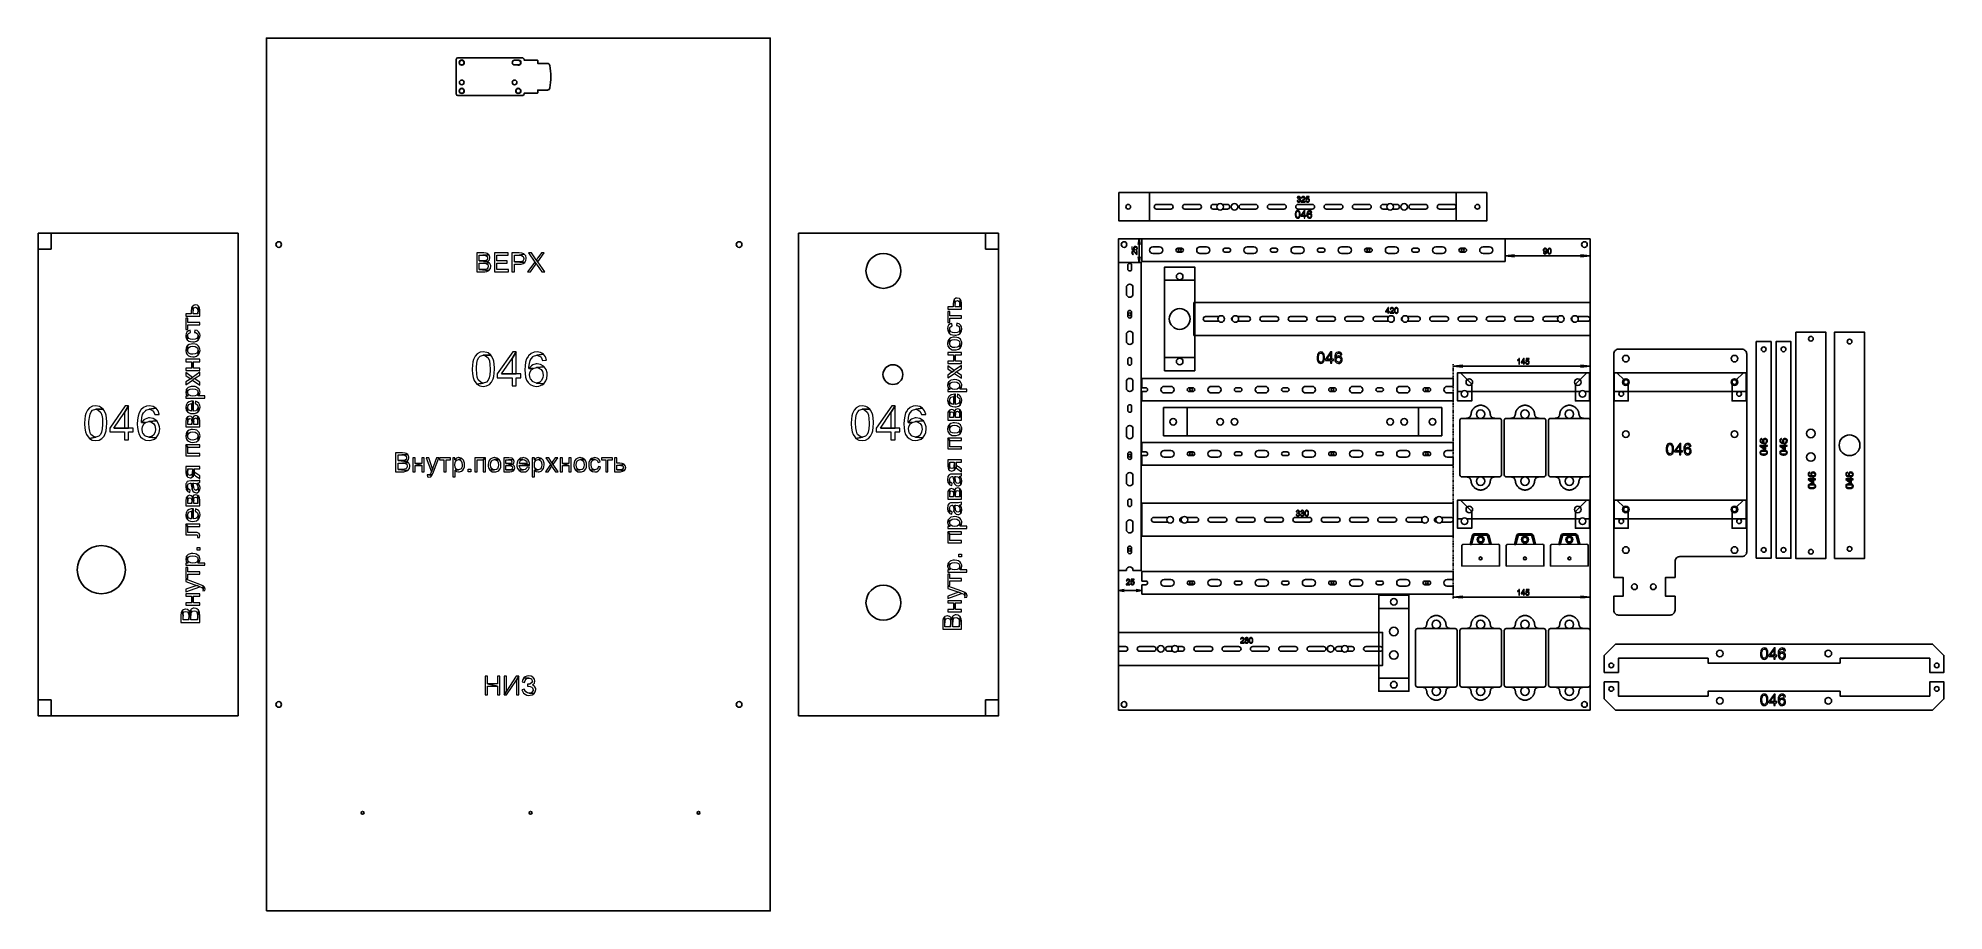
# Model space of a CAD drawing. Header units: millimetres. Extents: x 0 to 2020, y 0 to 926.
import ezdxf

# ---------------------------------------------------------------- set-up
doc = ezdxf.new("R2010")
doc.units = ezdxf.units.MM
doc.linetypes.add('JIS_02_0.7', pattern=[1.35, 0.75, -0.6])
doc.layers.add('1', color=30, linetype='Continuous')

# ---------------------------------------------------------------- blocks, each defined once
blk = doc.blocks.new('Insert8')
at = {"color": 0}
for p, q in [((-3296.5, 4694.7), (-3296.5, 4677.7)), ((-3296.5, 4677.7), (-3282.5, 4677.7)), ((-3296.5, 4182.7), (-3296.5, 4199.7)), ((-3296.5, 4199.7), (-3282.5, 4199.7))]:
    blk.add_line(p, q, dxfattribs=at)
blk.add_lwpolyline([(-3282.5, 4694.7), (-3494.5, 4694.7), (-3494.5, 4182.7), (-3282.5, 4182.7)], close=True, dxfattribs=at)
blk = doc.blocks.new('Insert9')
at = {"color": 0}
for p, q in [((-3067.6, 4694.6), (-3067.6, 4677.6)), ((-3067.6, 4677.6), (-3053.6, 4677.6)), ((-3067.6, 4182.6), (-3067.6, 4199.6)), ((-3067.6, 4199.6), (-3053.6, 4199.6))]:
    blk.add_line(p, q, dxfattribs=at)
blk.add_lwpolyline([(-3053.6, 4694.6), (-3265.6, 4694.6), (-3265.6, 4182.6), (-3053.6, 4182.6)], close=True, dxfattribs=at)

msp = doc.modelspace()

# ---------------------------------------------------------------- linework, layer by layer
at = {"color": 0}
for points in [[(242, 0), (776, 0), (776, 926), (242, 926)], [(1821.2, 374.1), (1836.8, 374.1), (1836.8, 604.1), (1821.2, 604.1)], [(1842.2, 374.1), (1857.8, 374.1), (1857.8, 604.1), (1842.2, 604.1)], [(1672, 283), (2008, 283), (2020, 271), (2020, 253), (2005, 253), (2005, 268), (1910, 268), (1910, 263), (1770, 263), (1770, 268), (1675, 268), (1675, 253), (1660, 253), (1660, 271), (1672, 283)], [(1672, 213), (2008, 213), (2020, 225), (2020, 243), (2005, 243), (2005, 228), (1910, 228), (1910, 233), (1770, 233), (1770, 228), (1675, 228), (1675, 243), (1660, 243), (1660, 225), (1672, 213)]]:
    msp.add_lwpolyline(points, close=True, dxfattribs=at)
msp.add_lwpolyline([(509, 897.5, 1), (509, 902.5), (505, 902.5, 1), (505, 897.5)], format="xyb", close=True)
for points in [[(1145.5, 762), (1535.5, 762), (1535.5, 732), (1145.5, 732)], [(1145, 213), (1645, 213), (1645, 713), (1145, 713)], [(1863, 614), (1895, 614), (1895, 374), (1863, 374)], [(1904, 374), (1936, 374), (1936, 614), (1904, 614)]]:
    msp.add_lwpolyline(points, close=True)
msp.add_lwpolyline([(1735, 333.9), (1735, 318.9, -0.414214), (1730, 313.9), (1675, 313.9, -0.414214), (1670, 318.9), (1670, 333.9), (1680, 333.9), (1680, 353.9), (1670, 353.9), (1670, 590.9, -0.414214), (1675, 595.9), (1806, 595.9, -0.414214), (1811, 590.9), (1811, 380.9, -0.414214), (1806, 375.9), (1740, 375.9, 0.414214), (1735, 370.9), (1735, 353.9), (1725, 353.9), (1725, 333.9), (1735, 333.9)], format="xyb", close=True, dxfattribs=at)
for centre, radius in [((449, 900), 2.5), ((449, 879), 2.5), ((449, 870), 2.5), ((505, 879), 2.5), ((509, 870), 2.5), ((1155.5, 747), 2.5), ((1253, 747), 3.5), ((1268, 747), 3.5), ((1433, 747), 3.5), ((1448, 747), 3.5), ((1525.5, 747), 2.5), ((255, 707), 3), ((743, 707), 3), ((1151, 707), 3), ((1639, 707), 3), ((896, 679), 18.5), ((1210, 701), 1.5), ((1410, 701), 1.5), ((1510, 701), 1.5), ((1210, 673), 3.5), ((1157, 633), 1.5), ((1254, 628), 3.5), ((1269, 628), 3.5), ((1434, 628), 3.5), ((1449, 628), 3.5), ((1614, 628), 3.5), ((1629, 628), 3.5), ((1879, 607), 2.5), ((1920, 604), 2.5), ((1210, 583), 3.5), ((1829, 595.8), 2.5), ((1850, 595.8), 2.5), ((906, 569), 10.5), ((1222, 553), 1.5), ((1372, 553), 1.5), ((1472, 553), 1.5), ((1512, 548.5), 3.5), ((1637, 548.5), 3.5), ((1529, 527), 4.5), ((1576, 527), 4.5), ((1623, 527), 4.5), ((1203, 519), 3.5), ((1478, 519), 3.5), ((1879, 506.5), 4.5), ((1920, 494), 11), ((1222, 485), 1.5), ((1372, 485), 1.5), ((1472, 485), 1.5), ((1879, 481.5), 4.5), ((1157, 483), 1.5), ((1529, 456), 4.5), ((1576, 456), 4.5), ((1623, 456), 4.5), ((1200, 415), 3.5), ((1215, 415), 3.5), ((1470, 415), 3.5), ((1485, 415), 3.5), ((1512, 413.4), 3.5), ((1637, 413.4), 3.5), ((67, 362), 25.5), ((1157, 383), 1.5), ((1529, 394), 2.5), ((1576, 394), 2.5), ((1623, 394), 2.5), ((1829, 383), 2.5), ((1850, 383), 2.5), ((1920, 384), 2.5), ((1529, 374), 1.5), ((1576, 374), 1.5), ((1623, 374), 1.5), ((1879, 381), 2.5), ((896, 327), 18.5), ((1222, 348), 1.5), ((1372, 348), 1.5), ((1472, 348), 1.5), ((1437, 328), 3.5), ((1482, 304), 4.5), ((1529, 304), 4.5), ((1576, 304), 4.5), ((1623, 304), 4.5), ((1190, 278), 3.5), ((1205, 278), 3.5), ((1370, 278), 3.5), ((1385, 278), 3.5), ((1437, 240), 3.5), ((1482, 233), 4.5), ((1529, 233), 4.5), ((1576, 233), 4.5), ((1623, 233), 4.5), ((255, 219), 3), ((743, 219), 3), ((1151, 219), 3), ((1639, 219), 3), ((344, 104), 1.5), ((522, 104), 1.5), ((700, 104), 1.5)]:
    msp.add_circle(centre, radius)
for centre, radius in [((1683, 585.9), 3.5), ((1798, 585.9), 3.5), ((1683, 561), 2.5), ((1798, 561), 2.5), ((1683, 505.9), 3.5), ((1798, 505.9), 3.5), ((1683, 425.9), 2.5), ((1798, 425.9), 2.5), ((1683, 382.9), 3.5), ((1798, 382.9), 3.5), ((1692, 343.9), 3), ((1712, 343.9), 3), ((1667.5, 260.5), 2.5), ((1782.5, 273), 3.5), ((1897.5, 273), 3.5), ((2012.5, 260.5), 2.5), ((1667.5, 235.5), 2.5), ((1782.5, 223), 3.5), ((1897.5, 223), 3.5), ((2012.5, 235.5), 2.5)]:
    msp.add_circle(centre, radius, dxfattribs=at)
at = {"layer": '1'}
for p, q in [((1178, 732), (1178, 762)), ((1167, 713), (1166, 707)), ((1167, 688), (1167, 713)), ((1168, 707), (1167, 713)), ((1170, 713), (1170, 689)), ((1555, 689), (1555, 713)), ((1167, 688), (1166, 694)), ((1168, 694), (1167, 688)), ((1170, 689), (1555, 689)), ((1565, 696), (1555, 695)), ((1555, 695), (1645, 695)), ((1555, 695), (1565, 694)), ((1635, 696), (1645, 695)), ((1645, 695), (1635, 694)), ((1225, 645.5), (1225, 610.5)), ((1510, 579), (1500, 578)), ((1500, 578), (1645, 578)), ((1500, 578), (1510, 577)), ((1645, 578), (1635, 579)), ((1635, 577), (1645, 578)), ((1500, 565), (1170, 565)), ((1170, 565), (1170, 555)), ((1170, 551), (1170, 541)), ((1500, 556.5), (1500, 565)), ((1500, 541), (1500, 549.5)), ((1170, 541), (1500, 541)), ((1193, 534), (1488, 534)), ((1193, 534), (1193, 504)), ((1218, 534), (1218, 504)), ((1463, 534), (1463, 504)), ((1488, 504), (1488, 534)), ((1546.1, 522.5), (1513, 522.5)), ((1593.1, 522.5), (1560, 522.5)), ((1640.1, 522.5), (1607, 522.5)), ((1500, 497), (1170, 497)), ((1170, 497), (1170, 487)), ((1193, 504), (1488, 504)), ((1500, 488.5), (1500, 497)), ((1170, 483), (1170, 473)), ((1170, 473), (1500, 473)), ((1500, 473), (1500, 481.5)), ((1546.1, 460.5), (1513, 460.5)), ((1593.1, 460.5), (1560, 460.5)), ((1640.1, 460.5), (1607, 460.5)), ((1170, 397.5), (1170, 432.5)), ((1500, 360), (1170, 360)), ((1170, 360), (1170, 350)), ((1170, 346), (1170, 336)), ((1500, 351.5), (1500, 360)), ((1500, 336), (1500, 344.5)), ((1151, 341), (1145, 340)), ((1170, 340), (1145, 340)), ((1145, 340), (1151, 339)), ((1170, 340), (1164, 341)), ((1164, 339), (1170, 340)), ((1170, 336), (1500, 336)), ((1510, 334), (1500, 333)), ((1500, 333), (1645, 333)), ((1500, 333), (1510, 332)), ((1645, 333), (1635, 334)), ((1635, 332), (1645, 333)), ((1499.1, 299.5), (1466, 299.5)), ((1546.1, 299.5), (1513, 299.5)), ((1593.1, 299.5), (1560, 299.5)), ((1640.1, 299.5), (1607, 299.5)), ((1499.1, 237.5), (1466, 237.5)), ((1546.1, 237.5), (1513, 237.5)), ((1593.1, 237.5), (1560, 237.5)), ((1640.1, 237.5), (1607, 237.5))]:
    msp.add_line(p, q, dxfattribs=at)
at = {"layer": '1', "linetype": 'JIS_02_0.7'}
msp.add_line((1500, 580), (1500, 331), dxfattribs=at)
at = {"layer": '1'}
for points in [[(542.4, 896.9, 0.37008), (539.8, 899.1), (529.6, 899.1), (529.6, 902.1), (529.2, 902.4), (515.2, 902.4), (515.2, 903.7), (513.9, 905), (445, 905, 0.385485), (443, 903.3), (443, 885), (443, 866.7, 0.385485), (445, 865), (513.9, 865), (515.2, 866.3), (515.2, 867.6), (529.2, 867.6), (529.6, 867.9), (529.6, 870.9), (539.8, 870.9, 0.37008), (542.4, 873.1, 0.083639)], [(1185.5, 749.5, 1), (1185.5, 744.5), (1200.5, 744.5, 1), (1200.5, 749.5)], [(1215.5, 749.5, 1), (1215.5, 744.5), (1230.5, 744.5, 1), (1230.5, 749.5)], [(1275.5, 749.5, 1), (1275.5, 744.5), (1290.5, 744.5, 1), (1290.5, 749.5)], [(1305.5, 749.5, 1), (1305.5, 744.5), (1320.5, 744.5, 1), (1320.5, 749.5)], [(1335.5, 749.5, 1), (1335.5, 744.5), (1350.5, 744.5, 1), (1350.5, 749.5)], [(1365.5, 749.5, 1), (1365.5, 744.5), (1380.5, 744.5, 1), (1380.5, 749.5)], [(1395.5, 749.5, 1), (1395.5, 744.5), (1410.5, 744.5, 1), (1410.5, 749.5)], [(1455.5, 749.5, 1), (1455.5, 744.5), (1470.5, 744.5, 1), (1470.5, 749.5)], [(1485.5, 749.5, 1), (1485.5, 744.5), (1500.5, 744.5, 1), (1500.5, 749.5)], [(1155, 681), (1155, 685, -1), (1159, 685), (1159, 681, -1)], [(1188.5, 697.5), (1181.5, 697.5, -1), (1181.5, 704.5), (1188.5, 704.5, -1)], [(1212, 699), (1208, 699, -1), (1208, 703), (1212, 703, -1)], [(1238.5, 697.5), (1231.5, 697.5, -1), (1231.5, 704.5), (1238.5, 704.5, -1)], [(1262, 699), (1258, 699, -1), (1258, 703), (1262, 703, -1)], [(1288.5, 697.5), (1281.5, 697.5, -1), (1281.5, 704.5), (1288.5, 704.5, -1)], [(1312, 699), (1308, 699, -1), (1308, 703), (1312, 703, -1)], [(1338.5, 697.5), (1331.5, 697.5, -1), (1331.5, 704.5), (1338.5, 704.5, -1)], [(1362, 699), (1358, 699, -1), (1358, 703), (1362, 703, -1)], [(1388.5, 697.5), (1381.5, 697.5, -1), (1381.5, 704.5), (1388.5, 704.5, -1)], [(1412, 699), (1408, 699, -1), (1408, 703), (1412, 703, -1)], [(1438.5, 697.5), (1431.5, 697.5, -1), (1431.5, 704.5), (1438.5, 704.5, -1)], [(1462, 699), (1458, 699, -1), (1458, 703), (1462, 703, -1)], [(1488.5, 697.5), (1481.5, 697.5, -1), (1481.5, 704.5), (1488.5, 704.5, -1)], [(1512, 699), (1508, 699, -1), (1508, 703), (1512, 703, -1)], [(1538.5, 697.5), (1531.5, 697.5, -1), (1531.5, 704.5), (1538.5, 704.5, -1)], [(1153.5, 654.5), (1153.5, 661.5, -1), (1160.5, 661.5), (1160.5, 654.5, -1)], [(1155, 631), (1155, 635, -1), (1159, 635), (1159, 631, -1)], [(1297.5, 630.5, 1), (1297.5, 625.5), (1312.5, 625.5, 1), (1312.5, 630.5)], [(1327.5, 630.5, 1), (1327.5, 625.5), (1342.5, 625.5, 1), (1342.5, 630.5)], [(1357.5, 630.5, 1), (1357.5, 625.5), (1372.5, 625.5, 1), (1372.5, 630.5)], [(1387.5, 630.5, 1), (1387.5, 625.5), (1402.5, 625.5, 1), (1402.5, 630.5)], [(1477.5, 630.5, 1), (1477.5, 625.5), (1492.5, 625.5, 1), (1492.5, 630.5)], [(1507.5, 630.5, 1), (1507.5, 625.5), (1522.5, 625.5, 1), (1522.5, 630.5)], [(1537.5, 630.5, 1), (1537.5, 625.5), (1552.5, 625.5, 1), (1552.5, 630.5)], [(1567.5, 630.5, 1), (1567.5, 625.5), (1582.5, 625.5, 1), (1582.5, 630.5)], [(1153.5, 604.5), (1153.5, 611.5, -1), (1160.5, 611.5), (1160.5, 604.5, -1)], [(1155, 581), (1155, 585, -1), (1159, 585), (1159, 581, -1)], [(1153.5, 554.5), (1153.5, 561.5, -1), (1160.5, 561.5), (1160.5, 554.5, -1)], [(1200.5, 549.5), (1193.5, 549.5, -1), (1193.5, 556.5), (1200.5, 556.5, -1)], [(1224, 551), (1220, 551, -1), (1220, 555), (1224, 555, -1)], [(1250.5, 549.5), (1243.5, 549.5, -1), (1243.5, 556.5), (1250.5, 556.5, -1)], [(1274, 551), (1270, 551, -1), (1270, 555), (1274, 555, -1)], [(1300.5, 549.5), (1293.5, 549.5, -1), (1293.5, 556.5), (1300.5, 556.5, -1)], [(1324, 551), (1320, 551, -1), (1320, 555), (1324, 555, -1)], [(1350.5, 549.5), (1343.5, 549.5, -1), (1343.5, 556.5), (1350.5, 556.5, -1)], [(1374, 551), (1370, 551, -1), (1370, 555), (1374, 555, -1)], [(1400.5, 549.5), (1393.5, 549.5, -1), (1393.5, 556.5), (1400.5, 556.5, -1)], [(1424, 551), (1420, 551, -1), (1420, 555), (1424, 555, -1)], [(1450.5, 549.5), (1443.5, 549.5, -1), (1443.5, 556.5), (1450.5, 556.5, -1)], [(1474, 551), (1470, 551, -1), (1470, 555), (1474, 555, -1)], [(1155, 531), (1155, 535, -1), (1159, 535), (1159, 531, -1)], [(1153.5, 504.5), (1153.5, 511.5, -1), (1160.5, 511.5), (1160.5, 504.5, -1)], [(1155, 481), (1155, 485, -1), (1159, 485), (1159, 481, -1)], [(1200.5, 481.5), (1193.5, 481.5, -1), (1193.5, 488.5), (1200.5, 488.5, -1)], [(1224, 483), (1220, 483, -1), (1220, 487), (1224, 487, -1)], [(1250.5, 481.5), (1243.5, 481.5, -1), (1243.5, 488.5), (1250.5, 488.5, -1)], [(1274, 483), (1270, 483, -1), (1270, 487), (1274, 487, -1)], [(1300.5, 481.5), (1293.5, 481.5, -1), (1293.5, 488.5), (1300.5, 488.5, -1)], [(1324, 483), (1320, 483, -1), (1320, 487), (1324, 487, -1)], [(1350.5, 481.5), (1343.5, 481.5, -1), (1343.5, 488.5), (1350.5, 488.5, -1)], [(1374, 483), (1370, 483, -1), (1370, 487), (1374, 487, -1)], [(1400.5, 481.5), (1393.5, 481.5, -1), (1393.5, 488.5), (1400.5, 488.5, -1)], [(1424, 483), (1420, 483, -1), (1420, 487), (1424, 487, -1)], [(1450.5, 481.5), (1443.5, 481.5, -1), (1443.5, 488.5), (1450.5, 488.5, -1)], [(1474, 483), (1470, 483, -1), (1470, 487), (1474, 487, -1)], [(1153.5, 454.5), (1153.5, 461.5, -1), (1160.5, 461.5), (1160.5, 454.5, -1)], [(1155, 431), (1155, 435, -1), (1159, 435), (1159, 431, -1)], [(1153.5, 404.5), (1153.5, 411.5, -1), (1160.5, 411.5), (1160.5, 404.5, -1)], [(1242.5, 417.5, 1), (1242.5, 412.5), (1257.5, 412.5, 1), (1257.5, 417.5)], [(1272.5, 417.5, 1), (1272.5, 412.5), (1287.5, 412.5, 1), (1287.5, 417.5)], [(1302.5, 417.5, 1), (1302.5, 412.5), (1317.5, 412.5, 1), (1317.5, 417.5)], [(1332.5, 417.5, 1), (1332.5, 412.5), (1347.5, 412.5, 1), (1347.5, 417.5)], [(1362.5, 417.5, 1), (1362.5, 412.5), (1377.5, 412.5, 1), (1377.5, 417.5)], [(1392.5, 417.5, 1), (1392.5, 412.5), (1407.5, 412.5, 1), (1407.5, 417.5)], [(1422.5, 417.5, 1), (1422.5, 412.5), (1437.5, 412.5, 1), (1437.5, 417.5)], [(1155, 381), (1155, 385, -1), (1159, 385), (1159, 381, -1)], [(1509, 387.4, -0.414214), (1510.5, 388.9), (1547.5, 389, -0.414214), (1549, 387.5), (1549.1, 366.1), (1509.1, 365.9)], [(1529, 400.1), (1522.3, 400.1, 0.302776), (1520.1, 397.8), (1517.9, 388.9), (1519.4, 388.9), (1521.6, 397.8, -0.414214), (1522.3, 398.6), (1529, 398.6)], [(1529, 400.1), (1535.6, 400.1, -0.302776), (1537.9, 397.9), (1540.1, 389), (1538.6, 389), (1536.4, 397.9, 0.414214), (1535.7, 398.6), (1529, 398.6)], [(1556, 387.4, -0.414214), (1557.5, 388.9), (1594.5, 389, -0.414214), (1596, 387.5), (1596.1, 366.1), (1556.1, 365.9)], [(1576, 400.1), (1569.3, 400.1, 0.302776), (1567.1, 397.8), (1564.9, 388.9), (1566.4, 388.9), (1568.6, 397.8, -0.414214), (1569.3, 398.6), (1576, 398.6)], [(1576, 400.1), (1582.6, 400.1, -0.302776), (1584.9, 397.9), (1587.1, 389), (1585.6, 389), (1583.4, 397.9, 0.414214), (1582.7, 398.6), (1576, 398.6)], [(1603, 387.4, -0.414214), (1604.5, 388.9), (1641.5, 389, -0.414214), (1643, 387.5), (1643.1, 366.1), (1603.1, 365.9)], [(1623, 400.1), (1616.3, 400.1, 0.302776), (1614.1, 397.8), (1611.9, 388.9), (1613.4, 388.9), (1615.6, 397.8, -0.414214), (1616.3, 398.6), (1623, 398.6)], [(1623, 400.1), (1629.6, 400.1, -0.302776), (1631.9, 397.9), (1634.1, 389), (1632.6, 389), (1630.4, 397.9, 0.414214), (1629.7, 398.6), (1623, 398.6)], [(1200.5, 344.5), (1193.5, 344.5, -1), (1193.5, 351.5), (1200.5, 351.5, -1)], [(1224, 346), (1220, 346, -1), (1220, 350), (1224, 350, -1)], [(1250.5, 344.5), (1243.5, 344.5, -1), (1243.5, 351.5), (1250.5, 351.5, -1)], [(1274, 346), (1270, 346, -1), (1270, 350), (1274, 350, -1)], [(1300.5, 344.5), (1293.5, 344.5, -1), (1293.5, 351.5), (1300.5, 351.5, -1)], [(1324, 346), (1320, 346, -1), (1320, 350), (1324, 350, -1)], [(1350.5, 344.5), (1343.5, 344.5, -1), (1343.5, 351.5), (1350.5, 351.5, -1)], [(1374, 346), (1370, 346, -1), (1370, 350), (1374, 350, -1)], [(1400.5, 344.5), (1393.5, 344.5, -1), (1393.5, 351.5), (1400.5, 351.5, -1)], [(1424, 346), (1420, 346, -1), (1420, 350), (1424, 350, -1)], [(1450.5, 344.5), (1443.5, 344.5, -1), (1443.5, 351.5), (1450.5, 351.5, -1)], [(1474, 346), (1470, 346, -1), (1470, 350), (1474, 350, -1)], [(1167.5, 280.5, 1), (1167.5, 275.5), (1182.5, 275.5, 1), (1182.5, 280.5)], [(1227.5, 280.5, 1), (1227.5, 275.5), (1242.5, 275.5, 1), (1242.5, 280.5)], [(1257.5, 280.5, 1), (1257.5, 275.5), (1272.5, 275.5, 1), (1272.5, 280.5)], [(1287.5, 280.5, 1), (1287.5, 275.5), (1302.5, 275.5, 1), (1302.5, 280.5)], [(1317.5, 280.5, 1), (1317.5, 275.5), (1332.5, 275.5, 1), (1332.5, 280.5)], [(1347.5, 280.5, 1), (1347.5, 275.5), (1362.5, 275.5, 1), (1362.5, 280.5)], [(1407.5, 280.5, 1), (1407.5, 275.5), (1422.5, 275.5, 1), (1422.5, 280.5)]]:
    msp.add_lwpolyline(points, format="xyb", close=True, dxfattribs=at)
for points in [[(1250.6, 749.5), (1245.5, 749.5, 1), (1245.5, 744.5), (1250.6, 744.5)], [(1255.4, 744.5), (1260.5, 744.5, 1), (1260.5, 749.5), (1255.4, 749.5)], [(1430.6, 749.5), (1425.5, 749.5, 1), (1425.5, 744.5), (1430.6, 744.5)], [(1435.4, 744.5), (1440.5, 744.5, 1), (1440.5, 749.5), (1435.4, 749.5)], [(1251.6, 630.5), (1237.5, 630.5, 1), (1237.5, 625.5), (1251.6, 625.5)], [(1266.2, 630.2, 0.57735), (1266.2, 625.8, 0.57735)], [(1271.4, 625.5), (1282.5, 625.5, 1), (1282.5, 630.5), (1271.4, 630.5)], [(1431.6, 630.5), (1417.5, 630.5, 1), (1417.5, 625.5), (1431.6, 625.5)], [(1446.2, 630.2, 0.57735), (1446.2, 625.8)], [(1451.4, 625.5), (1462.5, 625.5, 1), (1462.5, 630.5), (1451.4, 630.5)], [(1611.6, 630.5), (1597.5, 630.5, 1), (1597.5, 625.5), (1611.6, 625.5)], [(1626.2, 630.2, 0.57735), (1626.2, 625.8)], [(1631.4, 625.5), (1642.5, 625.5, 1), (1642.5, 630.5), (1631.4, 630.5)], [(1170, 555), (1174, 555, -1), (1174, 551), (1170, 551)], [(1500, 549.5), (1493.5, 549.5, -1), (1493.5, 556.5), (1500, 556.5)], [(1551, 491.5), (1551, 520.5, 0.414214), (1549, 522.5), (1548.4, 522.5), (1547.9, 522.5), (1547.3, 522.5), (1546.7, 522.5), (1546.1, 522.5), (1545.5, 522.5), (1545, 522.5), (1544.3, 522.5), (1543.7, 522.6), (1543.2, 522.7), (1542.6, 522.8), (1542, 523), (1541.5, 523.2), (1541, 523.5), (1540.5, 523.9), (1540, 524.5), (1539.8, 524.8), (1539.6, 525.3), (1539.4, 525.8), (1539.3, 526.4), (1539.2, 527), (1539.2, 527.6), (1539.1, 528.2), (1539, 528.5), (1538.8, 529.3), (1538.6, 529.9), (1538.3, 530.4), (1538.1, 530.9), (1537.8, 531.4), (1537.5, 531.9), (1537, 532.5), (1536.7, 532.8), (1536.3, 533.2), (1535.9, 533.6), (1535.4, 534), (1535, 534.4), (1534.5, 534.7), (1534, 535), (1533.5, 535.3), (1533, 535.5), (1532.4, 535.8), (1531.9, 536), (1531.3, 536.2), (1530.7, 536.3), (1530.2, 536.4), (1529.6, 536.5), (1529, 536.5), (1528.4, 536.5), (1527.8, 536.4), (1527.3, 536.3), (1526.7, 536.2), (1526.1, 536), (1525.6, 535.8), (1525, 535.5), (1524.5, 535.3), (1524, 535), (1523.5, 534.7), (1523, 534.4), (1522.6, 534), (1522.1, 533.6), (1521.7, 533.2), (1521.3, 532.8), (1521, 532.5), (1520.5, 531.9), (1520.2, 531.4), (1519.9, 530.9), (1519.7, 530.4), (1519.4, 529.9), (1519.2, 529.3), (1519, 528.5), (1518.9, 528.2), (1518.8, 527.6), (1518.8, 527), (1518.7, 526.4), (1518.6, 525.8), (1518.4, 525.3), (1518.2, 524.8), (1518, 524.5), (1517.5, 523.9), (1517, 523.5), (1516.5, 523.2), (1516, 523), (1515.4, 522.8), (1514.8, 522.7), (1514.3, 522.6), (1513.7, 522.5), (1513, 522.5), (1512.5, 522.5), (1511.9, 522.5), (1511.3, 522.5), (1510.7, 522.5), (1510.1, 522.5), (1509.6, 522.5), (1509, 522.5, 0.414214), (1507, 520.5), (1507, 491.5)], [(1598, 491.5), (1598, 520.5, 0.414214), (1596, 522.5), (1595.4, 522.5), (1594.9, 522.5), (1594.3, 522.5), (1593.7, 522.5), (1593.1, 522.5), (1592.5, 522.5), (1592, 522.5), (1591.3, 522.5), (1590.7, 522.6), (1590.2, 522.7), (1589.6, 522.8), (1589, 523), (1588.5, 523.2), (1588, 523.5), (1587.5, 523.9), (1587, 524.5), (1586.8, 524.8), (1586.6, 525.3), (1586.4, 525.8), (1586.3, 526.4), (1586.2, 527), (1586.2, 527.6), (1586.1, 528.2), (1586, 528.5), (1585.8, 529.3), (1585.6, 529.9), (1585.3, 530.4), (1585.1, 530.9), (1584.8, 531.4), (1584.5, 531.9), (1584, 532.5), (1583.7, 532.8), (1583.3, 533.2), (1582.9, 533.6), (1582.4, 534), (1582, 534.4), (1581.5, 534.7), (1581, 535), (1580.5, 535.3), (1580, 535.5), (1579.4, 535.8), (1578.9, 536), (1578.3, 536.2), (1577.7, 536.3), (1577.2, 536.4), (1576.6, 536.5), (1576, 536.5), (1575.4, 536.5), (1574.8, 536.4), (1574.3, 536.3), (1573.7, 536.2), (1573.1, 536), (1572.6, 535.8), (1572, 535.5), (1571.5, 535.3), (1571, 535), (1570.5, 534.7), (1570, 534.4), (1569.6, 534), (1569.1, 533.6), (1568.7, 533.2), (1568.3, 532.8), (1568, 532.5), (1567.5, 531.9), (1567.2, 531.4), (1566.9, 530.9), (1566.7, 530.4), (1566.4, 529.9), (1566.2, 529.3), (1566, 528.5), (1565.9, 528.2), (1565.8, 527.6), (1565.8, 527), (1565.7, 526.4), (1565.6, 525.8), (1565.4, 525.3), (1565.2, 524.8), (1565, 524.5), (1564.5, 523.9), (1564, 523.5), (1563.5, 523.2), (1563, 523), (1562.4, 522.8), (1561.8, 522.7), (1561.3, 522.6), (1560.7, 522.5), (1560, 522.5), (1559.5, 522.5), (1558.9, 522.5), (1558.3, 522.5), (1557.7, 522.5), (1557.1, 522.5), (1556.6, 522.5), (1556, 522.5, 0.414214), (1554, 520.5), (1554, 491.5)], [(1645, 520.5, 0.414214), (1643, 522.5), (1642.4, 522.5), (1641.9, 522.5), (1641.3, 522.5), (1640.7, 522.5), (1640.1, 522.5), (1639.5, 522.5), (1639, 522.5), (1638.3, 522.5), (1637.7, 522.6), (1637.2, 522.7), (1636.6, 522.8), (1636, 523), (1635.5, 523.2), (1635, 523.5), (1634.5, 523.9), (1634, 524.5), (1633.8, 524.8), (1633.6, 525.3), (1633.4, 525.8), (1633.3, 526.4), (1633.2, 527), (1633.2, 527.6), (1633.1, 528.2), (1633, 528.5), (1632.8, 529.3), (1632.6, 529.9), (1632.3, 530.4), (1632.1, 530.9), (1631.8, 531.4), (1631.5, 531.9), (1631, 532.5), (1630.7, 532.8), (1630.3, 533.2), (1629.9, 533.6), (1629.4, 534), (1629, 534.4), (1628.5, 534.7), (1628, 535), (1627.5, 535.3), (1627, 535.5), (1626.4, 535.8), (1625.9, 536), (1625.3, 536.2), (1624.7, 536.3), (1624.2, 536.4), (1623.6, 536.5), (1623, 536.5), (1622.4, 536.5), (1621.8, 536.4), (1621.3, 536.3), (1620.7, 536.2), (1620.1, 536), (1619.6, 535.8), (1619, 535.5), (1618.5, 535.3), (1618, 535), (1617.5, 534.7), (1617, 534.4), (1616.6, 534), (1616.1, 533.6), (1615.7, 533.2), (1615.3, 532.8), (1615, 532.5), (1614.5, 531.9), (1614.2, 531.4), (1613.9, 530.9), (1613.7, 530.4), (1613.4, 529.9), (1613.2, 529.3), (1613, 528.5), (1612.9, 528.2), (1612.8, 527.6), (1612.8, 527), (1612.7, 526.4), (1612.6, 525.8), (1612.4, 525.3), (1612.2, 524.8), (1612, 524.5), (1611.5, 523.9), (1611, 523.5), (1610.5, 523.2), (1610, 523), (1609.4, 522.8), (1608.8, 522.7), (1608.3, 522.6), (1607.7, 522.5), (1607, 522.5), (1606.5, 522.5), (1605.9, 522.5), (1605.3, 522.5), (1604.7, 522.5), (1604.1, 522.5), (1603.6, 522.5), (1603, 522.5, 0.414214), (1601, 520.5), (1601, 491.5)], [(1170, 487), (1174, 487, -1), (1174, 483), (1170, 483)], [(1500, 481.5), (1493.5, 481.5, -1), (1493.5, 488.5), (1500, 488.5)], [(1551, 491.5), (1551, 462.5, -0.414214), (1549, 460.5), (1548.4, 460.5), (1547.9, 460.5), (1547.3, 460.5), (1546.7, 460.5), (1546.1, 460.5), (1545.5, 460.5), (1545, 460.5), (1544.3, 460.5), (1543.7, 460.4), (1543.2, 460.3), (1542.6, 460.2), (1542, 460), (1541.5, 459.8), (1541, 459.5), (1540.5, 459.1), (1540, 458.5), (1539.8, 458.2), (1539.6, 457.7), (1539.4, 457.2), (1539.3, 456.6), (1539.2, 456), (1539.2, 455.4), (1539.1, 454.8), (1539, 454.5), (1538.8, 453.7), (1538.6, 453.1), (1538.3, 452.6), (1538.1, 452.1), (1537.8, 451.6), (1537.5, 451.1), (1537, 450.5), (1536.7, 450.2), (1536.3, 449.8), (1535.9, 449.4), (1535.4, 449), (1535, 448.6), (1534.5, 448.3), (1534, 448), (1533.5, 447.7), (1533, 447.5), (1532.4, 447.2), (1531.9, 447), (1531.3, 446.8), (1530.7, 446.7), (1530.2, 446.6), (1529.6, 446.5), (1529, 446.5), (1528.4, 446.5), (1527.8, 446.6), (1527.3, 446.7), (1526.7, 446.8), (1526.1, 447), (1525.6, 447.2), (1525, 447.5), (1524.5, 447.7), (1524, 448), (1523.5, 448.3), (1523, 448.6), (1522.6, 449), (1522.1, 449.4), (1521.7, 449.8), (1521.3, 450.2), (1521, 450.5), (1520.5, 451.1), (1520.2, 451.6), (1519.9, 452.1), (1519.7, 452.6), (1519.4, 453.1), (1519.2, 453.7), (1519, 454.5), (1518.9, 454.8), (1518.8, 455.4), (1518.8, 456), (1518.7, 456.6), (1518.6, 457.2), (1518.4, 457.7), (1518.2, 458.2), (1518, 458.5), (1517.5, 459.1), (1517, 459.5), (1516.5, 459.8), (1516, 460), (1515.4, 460.2), (1514.8, 460.3), (1514.3, 460.4), (1513.7, 460.5), (1513, 460.5), (1512.5, 460.5), (1511.9, 460.5), (1511.3, 460.5), (1510.7, 460.5), (1510.1, 460.5), (1509.6, 460.5), (1509, 460.5, -0.414214), (1507, 462.5), (1507, 491.5)], [(1598, 491.5), (1598, 462.5, -0.414214), (1596, 460.5), (1595.4, 460.5), (1594.9, 460.5), (1594.3, 460.5), (1593.7, 460.5), (1593.1, 460.5), (1592.5, 460.5), (1592, 460.5), (1591.3, 460.5), (1590.7, 460.4), (1590.2, 460.3), (1589.6, 460.2), (1589, 460), (1588.5, 459.8), (1588, 459.5), (1587.5, 459.1), (1587, 458.5), (1586.8, 458.2), (1586.6, 457.7), (1586.4, 457.2), (1586.3, 456.6), (1586.2, 456), (1586.2, 455.4), (1586.1, 454.8), (1586, 454.5), (1585.8, 453.7), (1585.6, 453.1), (1585.3, 452.6), (1585.1, 452.1), (1584.8, 451.6), (1584.5, 451.1), (1584, 450.5), (1583.7, 450.2), (1583.3, 449.8), (1582.9, 449.4), (1582.4, 449), (1582, 448.6), (1581.5, 448.3), (1581, 448), (1580.5, 447.7), (1580, 447.5), (1579.4, 447.2), (1578.9, 447), (1578.3, 446.8), (1577.7, 446.7), (1577.2, 446.6), (1576.6, 446.5), (1576, 446.5), (1575.4, 446.5), (1574.8, 446.6), (1574.3, 446.7), (1573.7, 446.8), (1573.1, 447), (1572.6, 447.2), (1572, 447.5), (1571.5, 447.7), (1571, 448), (1570.5, 448.3), (1570, 448.6), (1569.6, 449), (1569.1, 449.4), (1568.7, 449.8), (1568.3, 450.2), (1568, 450.5), (1567.5, 451.1), (1567.2, 451.6), (1566.9, 452.1), (1566.7, 452.6), (1566.4, 453.1), (1566.2, 453.7), (1566, 454.5), (1565.9, 454.8), (1565.8, 455.4), (1565.8, 456), (1565.7, 456.6), (1565.6, 457.2), (1565.4, 457.7), (1565.2, 458.2), (1565, 458.5), (1564.5, 459.1), (1564, 459.5), (1563.5, 459.8), (1563, 460), (1562.4, 460.2), (1561.8, 460.3), (1561.3, 460.4), (1560.7, 460.5), (1560, 460.5), (1559.5, 460.5), (1558.9, 460.5), (1558.3, 460.5), (1557.7, 460.5), (1557.1, 460.5), (1556.6, 460.5), (1556, 460.5, -0.414214), (1554, 462.5), (1554, 491.5)], [(1645, 462.5, -0.414214), (1643, 460.5), (1642.4, 460.5), (1641.9, 460.5), (1641.3, 460.5), (1640.7, 460.5), (1640.1, 460.5), (1639.5, 460.5), (1639, 460.5), (1638.3, 460.5), (1637.7, 460.4), (1637.2, 460.3), (1636.6, 460.2), (1636, 460), (1635.5, 459.8), (1635, 459.5), (1634.5, 459.1), (1634, 458.5), (1633.8, 458.2), (1633.6, 457.7), (1633.4, 457.2), (1633.3, 456.6), (1633.2, 456), (1633.2, 455.4), (1633.1, 454.8), (1633, 454.5), (1632.8, 453.7), (1632.6, 453.1), (1632.3, 452.6), (1632.1, 452.1), (1631.8, 451.6), (1631.5, 451.1), (1631, 450.5), (1630.7, 450.2), (1630.3, 449.8), (1629.9, 449.4), (1629.4, 449), (1629, 448.6), (1628.5, 448.3), (1628, 448), (1627.5, 447.7), (1627, 447.5), (1626.4, 447.2), (1625.9, 447), (1625.3, 446.8), (1624.7, 446.7), (1624.2, 446.6), (1623.6, 446.5), (1623, 446.5), (1622.4, 446.5), (1621.8, 446.6), (1621.3, 446.7), (1620.7, 446.8), (1620.1, 447), (1619.6, 447.2), (1619, 447.5), (1618.5, 447.7), (1618, 448), (1617.5, 448.3), (1617, 448.6), (1616.6, 449), (1616.1, 449.4), (1615.7, 449.8), (1615.3, 450.2), (1615, 450.5), (1614.5, 451.1), (1614.2, 451.6), (1613.9, 452.1), (1613.7, 452.6), (1613.4, 453.1), (1613.2, 453.7), (1613, 454.5), (1612.9, 454.8), (1612.8, 455.4), (1612.8, 456), (1612.7, 456.6), (1612.6, 457.2), (1612.4, 457.7), (1612.2, 458.2), (1612, 458.5), (1611.5, 459.1), (1611, 459.5), (1610.5, 459.8), (1610, 460), (1609.4, 460.2), (1608.8, 460.3), (1608.3, 460.4), (1607.7, 460.5), (1607, 460.5), (1606.5, 460.5), (1605.9, 460.5), (1605.3, 460.5), (1604.7, 460.5), (1604.1, 460.5), (1603.6, 460.5), (1603, 460.5, -0.414214), (1601, 462.5), (1601, 491.5)], [(1197.6, 417.5, 0.005), (1197.5, 417.5), (1182.5, 417.5, 1), (1182.5, 412.5), (1197.5, 412.5, 0.005), (1197.6, 412.5, 0.005)], [(1212.6, 417.5), (1212.5, 417.5, 1), (1212.5, 412.5), (1212.6, 412.5)], [(1217.4, 412.5), (1227.5, 412.5, 1), (1227.5, 417.5), (1217.4, 417.5)], [(1467.5, 417.5, 0.005), (1467.5, 417.5), (1452.5, 417.5, 1), (1452.5, 412.5), (1467.5, 412.5, 0.005), (1467.5, 412.5, 0.005)], [(1482.6, 417.5), (1482.5, 417.5, 1), (1482.5, 412.5), (1482.6, 412.5)], [(1487.4, 412.5), (1497.5, 412.5, 1), (1497.5, 417.5), (1487.4, 417.5)], [(1153.5, 361), (1153.5, 361.5, -1), (1160.5, 361.5), (1160.5, 361)], [(1170, 350), (1174, 350, -1), (1174, 346), (1170, 346)], [(1500, 344.5), (1493.5, 344.5, -1), (1493.5, 351.5), (1500, 351.5)], [(1504, 268.5), (1504, 297.5, 0.414214), (1502, 299.5), (1501.4, 299.5), (1500.9, 299.5), (1500.3, 299.5), (1499.7, 299.5), (1499.1, 299.5), (1498.5, 299.5), (1498, 299.5), (1497.3, 299.5), (1496.7, 299.6), (1496.2, 299.7), (1495.6, 299.8), (1495, 300), (1494.5, 300.2), (1494, 300.5), (1493.5, 300.9), (1493, 301.5), (1492.8, 301.8), (1492.6, 302.3), (1492.4, 302.8), (1492.3, 303.4), (1492.2, 304), (1492.2, 304.6), (1492.1, 305.2), (1492, 305.5), (1491.8, 306.3), (1491.6, 306.9), (1491.3, 307.4), (1491.1, 307.9), (1490.8, 308.4), (1490.5, 308.9), (1490, 309.5), (1489.7, 309.8), (1489.3, 310.2), (1488.9, 310.6), (1488.4, 311), (1488, 311.4), (1487.5, 311.7), (1487, 312), (1486.5, 312.3), (1486, 312.5), (1485.4, 312.8), (1484.9, 313), (1484.3, 313.2), (1483.7, 313.3), (1483.2, 313.4), (1482.6, 313.5), (1482, 313.5), (1481.4, 313.5), (1480.8, 313.4), (1480.3, 313.3), (1479.7, 313.2), (1479.1, 313), (1478.6, 312.8), (1478, 312.5), (1477.5, 312.3), (1477, 312), (1476.5, 311.7), (1476, 311.4), (1475.6, 311), (1475.1, 310.6), (1474.7, 310.2), (1474.3, 309.8), (1474, 309.5), (1473.5, 308.9), (1473.2, 308.4), (1472.9, 307.9), (1472.7, 307.4), (1472.4, 306.9), (1472.2, 306.3), (1472, 305.5), (1471.9, 305.2), (1471.8, 304.6), (1471.8, 304), (1471.7, 303.4), (1471.6, 302.8), (1471.4, 302.3), (1471.2, 301.8), (1471, 301.5), (1470.5, 300.9), (1470, 300.5), (1469.5, 300.2), (1469, 300), (1468.4, 299.8), (1467.8, 299.7), (1467.3, 299.6), (1466.7, 299.5), (1466, 299.5), (1465.5, 299.5), (1464.9, 299.5), (1464.3, 299.5), (1463.7, 299.5), (1463.1, 299.5), (1462.6, 299.5), (1462, 299.5, 0.414214), (1460, 297.5), (1460, 268.5)], [(1551, 268.5), (1551, 297.5, 0.414214), (1549, 299.5), (1548.4, 299.5), (1547.9, 299.5), (1547.3, 299.5), (1546.7, 299.5), (1546.1, 299.5), (1545.5, 299.5), (1545, 299.5), (1544.3, 299.5), (1543.7, 299.6), (1543.2, 299.7), (1542.6, 299.8), (1542, 300), (1541.5, 300.2), (1541, 300.5), (1540.5, 300.9), (1540, 301.5), (1539.8, 301.8), (1539.6, 302.3), (1539.4, 302.8), (1539.3, 303.4), (1539.2, 304), (1539.2, 304.6), (1539.1, 305.2), (1539, 305.5), (1538.8, 306.3), (1538.6, 306.9), (1538.3, 307.4), (1538.1, 307.9), (1537.8, 308.4), (1537.5, 308.9), (1537, 309.5), (1536.7, 309.8), (1536.3, 310.2), (1535.9, 310.6), (1535.4, 311), (1535, 311.4), (1534.5, 311.7), (1534, 312), (1533.5, 312.3), (1533, 312.5), (1532.4, 312.8), (1531.9, 313), (1531.3, 313.2), (1530.7, 313.3), (1530.2, 313.4), (1529.6, 313.5), (1529, 313.5), (1528.4, 313.5), (1527.8, 313.4), (1527.3, 313.3), (1526.7, 313.2), (1526.1, 313), (1525.6, 312.8), (1525, 312.5), (1524.5, 312.3), (1524, 312), (1523.5, 311.7), (1523, 311.4), (1522.6, 311), (1522.1, 310.6), (1521.7, 310.2), (1521.3, 309.8), (1521, 309.5), (1520.5, 308.9), (1520.2, 308.4), (1519.9, 307.9), (1519.7, 307.4), (1519.4, 306.9), (1519.2, 306.3), (1519, 305.5), (1518.9, 305.2), (1518.8, 304.6), (1518.8, 304), (1518.7, 303.4), (1518.6, 302.8), (1518.4, 302.3), (1518.2, 301.8), (1518, 301.5), (1517.5, 300.9), (1517, 300.5), (1516.5, 300.2), (1516, 300), (1515.4, 299.8), (1514.8, 299.7), (1514.3, 299.6), (1513.7, 299.5), (1513, 299.5), (1512.5, 299.5), (1511.9, 299.5), (1511.3, 299.5), (1510.7, 299.5), (1510.1, 299.5), (1509.6, 299.5), (1509, 299.5, 0.414214), (1507, 297.5), (1507, 268.5)], [(1598, 268.5), (1598, 297.5, 0.414214), (1596, 299.5), (1595.4, 299.5), (1594.9, 299.5), (1594.3, 299.5), (1593.7, 299.5), (1593.1, 299.5), (1592.5, 299.5), (1592, 299.5), (1591.3, 299.5), (1590.7, 299.6), (1590.2, 299.7), (1589.6, 299.8), (1589, 300), (1588.5, 300.2), (1588, 300.5), (1587.5, 300.9), (1587, 301.5), (1586.8, 301.8), (1586.6, 302.3), (1586.4, 302.8), (1586.3, 303.4), (1586.2, 304), (1586.2, 304.6), (1586.1, 305.2), (1586, 305.5), (1585.8, 306.3), (1585.6, 306.9), (1585.3, 307.4), (1585.1, 307.9), (1584.8, 308.4), (1584.5, 308.9), (1584, 309.5), (1583.7, 309.8), (1583.3, 310.2), (1582.9, 310.6), (1582.4, 311), (1582, 311.4), (1581.5, 311.7), (1581, 312), (1580.5, 312.3), (1580, 312.5), (1579.4, 312.8), (1578.9, 313), (1578.3, 313.2), (1577.7, 313.3), (1577.2, 313.4), (1576.6, 313.5), (1576, 313.5), (1575.4, 313.5), (1574.8, 313.4), (1574.3, 313.3), (1573.7, 313.2), (1573.1, 313), (1572.6, 312.8), (1572, 312.5), (1571.5, 312.3), (1571, 312), (1570.5, 311.7), (1570, 311.4), (1569.6, 311), (1569.1, 310.6), (1568.7, 310.2), (1568.3, 309.8), (1568, 309.5), (1567.5, 308.9), (1567.2, 308.4), (1566.9, 307.9), (1566.7, 307.4), (1566.4, 306.9), (1566.2, 306.3), (1566, 305.5), (1565.9, 305.2), (1565.8, 304.6), (1565.8, 304), (1565.7, 303.4), (1565.6, 302.8), (1565.4, 302.3), (1565.2, 301.8), (1565, 301.5), (1564.5, 300.9), (1564, 300.5), (1563.5, 300.2), (1563, 300), (1562.4, 299.8), (1561.8, 299.7), (1561.3, 299.6), (1560.7, 299.5), (1560, 299.5), (1559.5, 299.5), (1558.9, 299.5), (1558.3, 299.5), (1557.7, 299.5), (1557.1, 299.5), (1556.6, 299.5), (1556, 299.5, 0.414214), (1554, 297.5), (1554, 268.5)], [(1645, 297.5, 0.414214), (1643, 299.5), (1642.4, 299.5), (1641.9, 299.5), (1641.3, 299.5), (1640.7, 299.5), (1640.1, 299.5), (1639.5, 299.5), (1639, 299.5), (1638.3, 299.5), (1637.7, 299.6), (1637.2, 299.7), (1636.6, 299.8), (1636, 300), (1635.5, 300.2), (1635, 300.5), (1634.5, 300.9), (1634, 301.5), (1633.8, 301.8), (1633.6, 302.3), (1633.4, 302.8), (1633.3, 303.4), (1633.2, 304), (1633.2, 304.6), (1633.1, 305.2), (1633, 305.5), (1632.8, 306.3), (1632.6, 306.9), (1632.3, 307.4), (1632.1, 307.9), (1631.8, 308.4), (1631.5, 308.9), (1631, 309.5), (1630.7, 309.8), (1630.3, 310.2), (1629.9, 310.6), (1629.4, 311), (1629, 311.4), (1628.5, 311.7), (1628, 312), (1627.5, 312.3), (1627, 312.5), (1626.4, 312.8), (1625.9, 313), (1625.3, 313.2), (1624.7, 313.3), (1624.2, 313.4), (1623.6, 313.5), (1623, 313.5), (1622.4, 313.5), (1621.8, 313.4), (1621.3, 313.3), (1620.7, 313.2), (1620.1, 313), (1619.6, 312.8), (1619, 312.5), (1618.5, 312.3), (1618, 312), (1617.5, 311.7), (1617, 311.4), (1616.6, 311), (1616.1, 310.6), (1615.7, 310.2), (1615.3, 309.8), (1615, 309.5), (1614.5, 308.9), (1614.2, 308.4), (1613.9, 307.9), (1613.7, 307.4), (1613.4, 306.9), (1613.2, 306.3), (1613, 305.5), (1612.9, 305.2), (1612.8, 304.6), (1612.8, 304), (1612.7, 303.4), (1612.6, 302.8), (1612.4, 302.3), (1612.2, 301.8), (1612, 301.5), (1611.5, 300.9), (1611, 300.5), (1610.5, 300.2), (1610, 300), (1609.4, 299.8), (1608.8, 299.7), (1608.3, 299.6), (1607.7, 299.5), (1607, 299.5), (1606.5, 299.5), (1605.9, 299.5), (1605.3, 299.5), (1604.7, 299.5), (1604.1, 299.5), (1603.6, 299.5), (1603, 299.5, 0.414214), (1601, 297.5), (1601, 268.5)], [(1145, 275.5), (1152.5, 275.5, 1), (1152.5, 280.5), (1145, 280.5)], [(1202.6, 280.5), (1197.5, 280.5, 1), (1197.5, 275.5), (1202.6, 275.5)], [(1207.4, 275.5), (1212.5, 275.5, 1), (1212.5, 280.5), (1207.4, 280.5)], [(1382.6, 280.5), (1377.5, 280.5, 1), (1377.5, 275.5), (1382.6, 275.5)], [(1387.4, 275.5), (1392.5, 275.5, 1), (1392.5, 280.5), (1387.4, 280.5)], [(1504, 268.5), (1504, 239.5, -0.414214), (1502, 237.5), (1501.4, 237.5), (1500.9, 237.5), (1500.3, 237.5), (1499.7, 237.5), (1499.1, 237.5), (1498.5, 237.5), (1498, 237.5), (1497.3, 237.5), (1496.7, 237.4), (1496.2, 237.3), (1495.6, 237.2), (1495, 237), (1494.5, 236.8), (1494, 236.5), (1493.5, 236.1), (1493, 235.5), (1492.8, 235.2), (1492.6, 234.7), (1492.4, 234.2), (1492.3, 233.6), (1492.2, 233), (1492.2, 232.4), (1492.1, 231.8), (1492, 231.5), (1491.8, 230.7), (1491.6, 230.1), (1491.3, 229.6), (1491.1, 229.1), (1490.8, 228.6), (1490.5, 228.1), (1490, 227.5), (1489.7, 227.2), (1489.3, 226.8), (1488.9, 226.4), (1488.4, 226), (1488, 225.6), (1487.5, 225.3), (1487, 225), (1486.5, 224.7), (1486, 224.5), (1485.4, 224.2), (1484.9, 224), (1484.3, 223.8), (1483.7, 223.7), (1483.2, 223.6), (1482.6, 223.5), (1482, 223.5), (1481.4, 223.5), (1480.8, 223.6), (1480.3, 223.7), (1479.7, 223.8), (1479.1, 224), (1478.6, 224.2), (1478, 224.5), (1477.5, 224.7), (1477, 225), (1476.5, 225.3), (1476, 225.6), (1475.6, 226), (1475.1, 226.4), (1474.7, 226.8), (1474.3, 227.2), (1474, 227.5), (1473.5, 228.1), (1473.2, 228.6), (1472.9, 229.1), (1472.7, 229.6), (1472.4, 230.1), (1472.2, 230.7), (1472, 231.5), (1471.9, 231.8), (1471.8, 232.4), (1471.8, 233), (1471.7, 233.6), (1471.6, 234.2), (1471.4, 234.7), (1471.2, 235.2), (1471, 235.5), (1470.5, 236.1), (1470, 236.5), (1469.5, 236.8), (1469, 237), (1468.4, 237.2), (1467.8, 237.3), (1467.3, 237.4), (1466.7, 237.5), (1466, 237.5), (1465.5, 237.5), (1464.9, 237.5), (1464.3, 237.5), (1463.7, 237.5), (1463.1, 237.5), (1462.6, 237.5), (1462, 237.5, -0.414214), (1460, 239.5), (1460, 268.5)], [(1551, 268.5), (1551, 239.5, -0.414214), (1549, 237.5), (1548.4, 237.5), (1547.9, 237.5), (1547.3, 237.5), (1546.7, 237.5), (1546.1, 237.5), (1545.5, 237.5), (1545, 237.5), (1544.3, 237.5), (1543.7, 237.4), (1543.2, 237.3), (1542.6, 237.2), (1542, 237), (1541.5, 236.8), (1541, 236.5), (1540.5, 236.1), (1540, 235.5), (1539.8, 235.2), (1539.6, 234.7), (1539.4, 234.2), (1539.3, 233.6), (1539.2, 233), (1539.2, 232.4), (1539.1, 231.8), (1539, 231.5), (1538.8, 230.7), (1538.6, 230.1), (1538.3, 229.6), (1538.1, 229.1), (1537.8, 228.6), (1537.5, 228.1), (1537, 227.5), (1536.7, 227.2), (1536.3, 226.8), (1535.9, 226.4), (1535.4, 226), (1535, 225.6), (1534.5, 225.3), (1534, 225), (1533.5, 224.7), (1533, 224.5), (1532.4, 224.2), (1531.9, 224), (1531.3, 223.8), (1530.7, 223.7), (1530.2, 223.6), (1529.6, 223.5), (1529, 223.5), (1528.4, 223.5), (1527.8, 223.6), (1527.3, 223.7), (1526.7, 223.8), (1526.1, 224), (1525.6, 224.2), (1525, 224.5), (1524.5, 224.7), (1524, 225), (1523.5, 225.3), (1523, 225.6), (1522.6, 226), (1522.1, 226.4), (1521.7, 226.8), (1521.3, 227.2), (1521, 227.5), (1520.5, 228.1), (1520.2, 228.6), (1519.9, 229.1), (1519.7, 229.6), (1519.4, 230.1), (1519.2, 230.7), (1519, 231.5), (1518.9, 231.8), (1518.8, 232.4), (1518.8, 233), (1518.7, 233.6), (1518.6, 234.2), (1518.4, 234.7), (1518.2, 235.2), (1518, 235.5), (1517.5, 236.1), (1517, 236.5), (1516.5, 236.8), (1516, 237), (1515.4, 237.2), (1514.8, 237.3), (1514.3, 237.4), (1513.7, 237.5), (1513, 237.5), (1512.5, 237.5), (1511.9, 237.5), (1511.3, 237.5), (1510.7, 237.5), (1510.1, 237.5), (1509.6, 237.5), (1509, 237.5, -0.414214), (1507, 239.5), (1507, 268.5)], [(1598, 268.5), (1598, 239.5, -0.414214), (1596, 237.5), (1595.4, 237.5), (1594.9, 237.5), (1594.3, 237.5), (1593.7, 237.5), (1593.1, 237.5), (1592.5, 237.5), (1592, 237.5), (1591.3, 237.5), (1590.7, 237.4), (1590.2, 237.3), (1589.6, 237.2), (1589, 237), (1588.5, 236.8), (1588, 236.5), (1587.5, 236.1), (1587, 235.5), (1586.8, 235.2), (1586.6, 234.7), (1586.4, 234.2), (1586.3, 233.6), (1586.2, 233), (1586.2, 232.4), (1586.1, 231.8), (1586, 231.5), (1585.8, 230.7), (1585.6, 230.1), (1585.3, 229.6), (1585.1, 229.1), (1584.8, 228.6), (1584.5, 228.1), (1584, 227.5), (1583.7, 227.2), (1583.3, 226.8), (1582.9, 226.4), (1582.4, 226), (1582, 225.6), (1581.5, 225.3), (1581, 225), (1580.5, 224.7), (1580, 224.5), (1579.4, 224.2), (1578.9, 224), (1578.3, 223.8), (1577.7, 223.7), (1577.2, 223.6), (1576.6, 223.5), (1576, 223.5), (1575.4, 223.5), (1574.8, 223.6), (1574.3, 223.7), (1573.7, 223.8), (1573.1, 224), (1572.6, 224.2), (1572, 224.5), (1571.5, 224.7), (1571, 225), (1570.5, 225.3), (1570, 225.6), (1569.6, 226), (1569.1, 226.4), (1568.7, 226.8), (1568.3, 227.2), (1568, 227.5), (1567.5, 228.1), (1567.2, 228.6), (1566.9, 229.1), (1566.7, 229.6), (1566.4, 230.1), (1566.2, 230.7), (1566, 231.5), (1565.9, 231.8), (1565.8, 232.4), (1565.8, 233), (1565.7, 233.6), (1565.6, 234.2), (1565.4, 234.7), (1565.2, 235.2), (1565, 235.5), (1564.5, 236.1), (1564, 236.5), (1563.5, 236.8), (1563, 237), (1562.4, 237.2), (1561.8, 237.3), (1561.3, 237.4), (1560.7, 237.5), (1560, 237.5), (1559.5, 237.5), (1558.9, 237.5), (1558.3, 237.5), (1557.7, 237.5), (1557.1, 237.5), (1556.6, 237.5), (1556, 237.5, -0.414214), (1554, 239.5), (1554, 268.5)], [(1645, 239.5, -0.414214), (1643, 237.5), (1642.4, 237.5), (1641.9, 237.5), (1641.3, 237.5), (1640.7, 237.5), (1640.1, 237.5), (1639.5, 237.5), (1639, 237.5), (1638.3, 237.5), (1637.7, 237.4), (1637.2, 237.3), (1636.6, 237.2), (1636, 237), (1635.5, 236.8), (1635, 236.5), (1634.5, 236.1), (1634, 235.5), (1633.8, 235.2), (1633.6, 234.7), (1633.4, 234.2), (1633.3, 233.6), (1633.2, 233), (1633.2, 232.4), (1633.1, 231.8), (1633, 231.5), (1632.8, 230.7), (1632.6, 230.1), (1632.3, 229.6), (1632.1, 229.1), (1631.8, 228.6), (1631.5, 228.1), (1631, 227.5), (1630.7, 227.2), (1630.3, 226.8), (1629.9, 226.4), (1629.4, 226), (1629, 225.6), (1628.5, 225.3), (1628, 225), (1627.5, 224.7), (1627, 224.5), (1626.4, 224.2), (1625.9, 224), (1625.3, 223.8), (1624.7, 223.7), (1624.2, 223.6), (1623.6, 223.5), (1623, 223.5), (1622.4, 223.5), (1621.8, 223.6), (1621.3, 223.7), (1620.7, 223.8), (1620.1, 224), (1619.6, 224.2), (1619, 224.5), (1618.5, 224.7), (1618, 225), (1617.5, 225.3), (1617, 225.6), (1616.6, 226), (1616.1, 226.4), (1615.7, 226.8), (1615.3, 227.2), (1615, 227.5), (1614.5, 228.1), (1614.2, 228.6), (1613.9, 229.1), (1613.7, 229.6), (1613.4, 230.1), (1613.2, 230.7), (1613, 231.5), (1612.9, 231.8), (1612.8, 232.4), (1612.8, 233), (1612.7, 233.6), (1612.6, 234.2), (1612.4, 234.7), (1612.2, 235.2), (1612, 235.5), (1611.5, 236.1), (1611, 236.5), (1610.5, 236.8), (1610, 237), (1609.4, 237.2), (1608.8, 237.3), (1608.3, 237.4), (1607.7, 237.5), (1607, 237.5), (1606.5, 237.5), (1605.9, 237.5), (1605.3, 237.5), (1604.7, 237.5), (1604.1, 237.5), (1603.6, 237.5), (1603, 237.5, -0.414214), (1601, 239.5), (1601, 268.5)]]:
    msp.add_lwpolyline(points, format="xyb", dxfattribs=at)
at = {"layer": '1', "color": 30, "lineweight": 0}
for points in [[(1334.9, 757.4), (1334.7, 757.2), (1334.6, 757), (1334.5, 756.8), (1334.4, 756.5), (1335.2, 756.3), (1335.2, 756.5), (1335.3, 756.7), (1335.4, 757), (1335.5, 757.1), (1335.7, 757.3), (1336, 757.4), (1336.3, 757.4)], [(1335.1, 753.7), (1334.4, 753.6), (1334.4, 753.5), (1334.4, 753.2), (1334.5, 753), (1334.6, 752.8), (1334.8, 752.6), (1335, 752.4), (1335, 752.3), (1335.2, 752.2), (1335.5, 752), (1335.7, 752), (1336, 751.9), (1336.3, 751.9), (1336.5, 751.9), (1336.8, 752), (1337.1, 752), (1337.3, 752.1), (1337.5, 752.3), (1337.7, 752.4), (1336.3, 752.5), (1336.3, 752.5), (1336, 752.5), (1335.7, 752.6), (1335.5, 752.8), (1335.4, 752.9), (1335.3, 753.1), (1335.2, 753.4)], [(1336.2, 758), (1336, 758), (1335.7, 758), (1335.5, 757.9), (1335.3, 757.8), (1335, 757.6), (1334.9, 757.4), (1336.3, 757.4), (1336.5, 757.4), (1336.8, 757.3), (1337, 757.2), (1337.1, 757), (1337.2, 756.8), (1337.2, 756.5), (1337.2, 756.4), (1337.2, 756.1), (1337.1, 755.9), (1336.9, 755.7), (1336.8, 755.7), (1336.5, 755.6), (1336.3, 755.5), (1336, 755.5), (1337.4, 755.4), (1337.6, 755.6), (1337.8, 755.8), (1337.9, 755.9), (1338, 756.2), (1338, 756.5), (1338, 756.5), (1338, 756.7), (1337.9, 757), (1337.8, 757.2), (1337.7, 757.3), (1337.6, 757.5), (1337.4, 757.7), (1337.1, 757.8), (1337, 757.9), (1336.8, 758), (1336.5, 758)], [(1335.9, 755.5), (1335.8, 754.8), (1336.1, 754.9), (1336.3, 754.9), (1337.7, 755), (1337.4, 755.2), (1337.2, 755.3), (1337.2, 755.3), (1337.4, 755.4), (1336, 755.5)], [(1337.7, 755), (1336.3, 754.9), (1336.5, 754.9), (1336.7, 754.9), (1337, 754.8), (1337.2, 754.6), (1337.3, 754.5), (1337.4, 754.3), (1337.5, 754), (1337.5, 753.8), (1337.5, 753.6), (1337.4, 753.3), (1337.3, 753.1), (1337.2, 752.9), (1337, 752.7), (1336.8, 752.6), (1336.5, 752.5), (1336.3, 752.5), (1337.7, 752.4), (1337.8, 752.6), (1338, 752.8), (1338.1, 753), (1338.2, 753.2), (1338.3, 753.5), (1338.3, 753.8), (1338.3, 754), (1338.2, 754.3), (1338.1, 754.5), (1338, 754.7), (1337.9, 754.9)], [(1341, 758), (1340.9, 758), (1340.6, 758), (1340.3, 757.9), (1340.1, 757.8), (1339.8, 757.7), (1339.6, 757.6), (1339.6, 757.5), (1341, 757.4), (1341.1, 757.4), (1341.4, 757.4), (1341.6, 757.3), (1341.8, 757.1), (1341.8, 757.1), (1342, 756.9), (1342.1, 756.6), (1342.1, 756.4), (1342.1, 756.2), (1342.1, 756), (1341.9, 755.7), (1341.8, 755.5), (1341.7, 755.4), (1341.6, 755.2), (1341.4, 755.1), (1341.2, 754.9), (1341, 754.7), (1340.7, 754.4), (1340.5, 754.2), (1340.2, 754), (1340, 753.8), (1339.8, 753.7), (1339.6, 753.5), (1339.5, 753.3), (1339.4, 753.2), (1339.2, 753), (1339.1, 752.7), (1339, 752.5), (1338.9, 752.3), (1338.9, 752), (1342.9, 752), (1342.9, 752.7), (1339.9, 752.7), (1340.1, 752.9), (1340.3, 753.1), (1340.3, 753.1), (1340.4, 753.2), (1340.6, 753.4), (1340.8, 753.6), (1341.1, 753.9), (1341.3, 754), (1341.5, 754.2), (1341.8, 754.4), (1342, 754.6), (1342.1, 754.8), (1342.2, 754.9), (1342.3, 755), (1342.5, 755.2), (1342.6, 755.4), (1342.7, 755.6), (1342.8, 755.8), (1342.9, 756.1), (1342.9, 756.4), (1342.9, 756.4), (1342.9, 756.6), (1342.8, 756.9), (1342.7, 757.1), (1342.6, 757.3), (1342.4, 757.5), (1342.3, 757.6), (1342.1, 757.8), (1341.8, 757.9), (1341.6, 758), (1341.3, 758)], [(1339.6, 757.5), (1339.4, 757.3), (1339.3, 757.1), (1339.2, 756.9), (1339.1, 756.6), (1339.1, 756.3), (1339.8, 756.2), (1339.8, 756.4), (1339.9, 756.7), (1340, 756.9), (1340.1, 757.1), (1340.2, 757.2), (1340.5, 757.3), (1340.7, 757.4), (1341, 757.4)], [(1344.5, 753.6), (1343.7, 753.6), (1343.7, 753.5), (1343.7, 753.2), (1343.8, 753), (1343.9, 752.8), (1344.1, 752.5), (1344.3, 752.4), (1344.4, 752.3), (1344.6, 752.1), (1344.8, 752), (1345, 752), (1345.3, 751.9), (1345.6, 751.9), (1345.8, 751.9), (1346.1, 752), (1346.4, 752), (1346.6, 752.1), (1346.8, 752.3), (1347, 752.4), (1345.6, 752.5), (1345.6, 752.5), (1345.3, 752.5), (1345.1, 752.6), (1344.9, 752.8), (1344.8, 752.9), (1344.6, 753.1), (1344.5, 753.3)], [(1347.4, 757.9), (1344.4, 757.9), (1343.8, 754.8), (1344.5, 754.7), (1344.5, 754.8), (1344.7, 755), (1345, 755.2), (1345.1, 755.2), (1345.3, 755.3), (1345.6, 755.3), (1347.1, 755.4), (1347, 755.5), (1344.7, 755.6), (1345, 757.2), (1347.4, 757.2)], [(1345.8, 756), (1345.6, 756), (1345.4, 755.9), (1345.1, 755.9), (1344.9, 755.7), (1344.7, 755.6), (1347, 755.5), (1346.8, 755.7), (1346.6, 755.8), (1346.3, 755.9), (1346.1, 756)], [(1347.1, 755.4), (1345.6, 755.3), (1345.8, 755.3), (1346.1, 755.2), (1346.3, 755.1), (1346.5, 755), (1346.5, 754.9), (1346.7, 754.8), (1346.8, 754.5), (1346.9, 754.3), (1346.9, 754), (1346.9, 753.9), (1346.8, 753.6), (1346.8, 753.3), (1346.7, 753.1), (1346.5, 752.9), (1346.3, 752.7), (1346.1, 752.6), (1345.9, 752.5), (1345.6, 752.5), (1347, 752.4), (1347.2, 752.6), (1347.3, 752.8), (1347.4, 753), (1347.5, 753.2), (1347.6, 753.5), (1347.6, 753.8), (1347.7, 754), (1347.6, 754.3), (1347.6, 754.5), (1347.5, 754.8), (1347.4, 755), (1347.3, 755.2)], [(1333.5, 742.4), (1333.2, 742.1), (1333, 741.7), (1332.8, 741.2), (1332.8, 741.2), (1332.7, 740.9), (1332.6, 740.4), (1332.5, 740), (1332.5, 739.5), (1332.5, 738.9), (1332.5, 738.6), (1332.5, 738.1), (1332.6, 737.6), (1332.7, 737.1), (1332.8, 736.7), (1332.9, 736.3), (1333.1, 736), (1333.3, 735.7), (1333.5, 735.5), (1333.8, 735.2), (1334.2, 735), (1334.6, 734.9), (1335.1, 734.9), (1335.3, 734.9), (1335.8, 734.9), (1336.2, 735.1), (1336.6, 735.3), (1336.7, 735.5), (1335.1, 735.7), (1335.1, 735.7), (1334.7, 735.8), (1334.3, 736), (1334, 736.3), (1333.8, 736.6), (1333.7, 736.9), (1333.6, 737.3), (1333.6, 737.8), (1333.5, 738.3), (1333.5, 738.9), (1333.5, 739), (1333.5, 739.6), (1333.6, 740.2), (1333.6, 740.6), (1333.7, 741), (1333.9, 741.4), (1334, 741.6), (1334.3, 741.9), (1334.7, 742.2), (1335.1, 742.2)], [(1335.1, 743), (1334.9, 743), (1334.4, 743), (1334, 742.8), (1333.7, 742.6), (1333.5, 742.4), (1335.1, 742.2), (1335.1, 742.2), (1335.6, 742.1), (1335.9, 741.9), (1336.2, 741.6), (1336.4, 741.3), (1336.5, 741), (1336.6, 740.6), (1336.7, 740.1), (1336.7, 739.6), (1336.7, 738.9), (1336.7, 738.4), (1336.7, 737.8), (1336.6, 737.3), (1336.5, 736.9), (1336.4, 736.6), (1336.2, 736.3), (1336.2, 736.3), (1335.9, 735.9), (1335.5, 735.7), (1335.1, 735.7), (1336.7, 735.5), (1337, 735.8), (1337.2, 736.2), (1337.4, 736.7), (1337.5, 737), (1337.6, 737.5), (1337.7, 737.9), (1337.7, 738.4), (1337.7, 738.9), (1337.7, 739), (1337.7, 739.6), (1337.7, 740), (1337.6, 740.5), (1337.5, 740.8), (1337.4, 741.2), (1337.2, 741.7), (1337, 742), (1336.9, 742.2), (1336.6, 742.5), (1336.2, 742.8), (1336, 742.9), (1335.6, 743)], [(1342.8, 743), (1342, 743), (1338.4, 737.8), (1338.4, 736.9), (1341.9, 736.9), (1341.9, 735), (1342.8, 735), (1342.8, 736.9), (1343.9, 736.9), (1343.9, 737.8), (1342.8, 737.8), (1339.4, 737.8), (1341.9, 741.4)], [(1342.8, 743), (1341.9, 741.4), (1341.9, 737.8), (1339.4, 737.8), (1342.8, 737.8)], [(1346, 742.4), (1345.7, 742.1), (1345.6, 741.9), (1345.4, 741.6), (1345.2, 741.2), (1345.1, 740.8), (1345, 740.3), (1344.9, 739.8), (1344.9, 739.3), (1344.9, 738.7), (1344.9, 738.2), (1344.9, 737.7), (1345, 737.2), (1345.1, 736.8), (1345.3, 736.4), (1345.4, 736.1), (1345.7, 735.8), (1345.7, 735.7), (1346, 735.4), (1346.4, 735.2), (1346.8, 735), (1347.2, 734.9), (1347.7, 734.9), (1348.1, 734.9), (1348.5, 735), (1348.9, 735.2), (1349.3, 735.5), (1347.6, 735.7), (1347.2, 735.7), (1346.8, 735.9), (1346.8, 735.9), (1346.5, 736.2), (1346.2, 736.6), (1346.2, 736.7), (1346.1, 737.1), (1346, 737.6), (1346, 737.6), (1346.1, 738.1), (1346.2, 738.5), (1346.5, 738.8), (1346.8, 739.1), (1345.9, 739.1), (1345.9, 739.2), (1345.9, 739.7), (1345.9, 740.2), (1346, 740.6), (1346.1, 741), (1346.3, 741.3), (1346.6, 741.7), (1346.9, 742), (1347.2, 742.2), (1347.7, 742.2)], [(1347.8, 740.2), (1347.6, 740.2), (1347.2, 740.1), (1346.7, 739.9), (1346.5, 739.8), (1346.2, 739.5), (1345.9, 739.1), (1346.8, 739.1), (1347.2, 739.3), (1347.6, 739.3), (1349.5, 739.5), (1349.4, 739.5), (1349.1, 739.8), (1348.7, 740), (1348.3, 740.2)], [(1347.8, 743), (1347.7, 743), (1347.2, 743), (1346.8, 742.9), (1346.4, 742.7), (1346, 742.4), (1347.7, 742.2), (1347.9, 742.2), (1348.3, 742.1), (1348.7, 741.8), (1348.7, 741.8), (1348.9, 741.5), (1349, 741), (1350, 741), (1350, 741.4), (1349.8, 741.8), (1349.6, 742.2), (1349.3, 742.5), (1349.1, 742.7), (1348.7, 742.9), (1348.2, 743)], [(1349.5, 739.5), (1347.6, 739.3), (1348, 739.3), (1348.4, 739.1), (1348.7, 738.8), (1348.8, 738.8), (1349, 738.5), (1349.1, 738), (1349.2, 737.5), (1349.2, 737.4), (1349.1, 736.9), (1348.9, 736.5), (1348.7, 736.2), (1348.5, 735.9), (1348.1, 735.7), (1347.6, 735.7), (1349.3, 735.5), (1349.6, 735.8), (1349.8, 736.2), (1349.9, 736.3), (1350, 736.7), (1350.1, 737.1), (1350.2, 737.6), (1350.2, 737.9), (1350.1, 738.3), (1349.9, 738.7), (1349.7, 739.1)], [(472.3, 698), (464.9, 698), (464.9, 678.1), (472.4, 678.1), (473.5, 678.1), (475.7, 678.3), (475.7, 678.3), (477.8, 679.3), (477.9, 679.4), (467.5, 680.4), (467.5, 687.3), (472.1, 687.3), (478.2, 687.6), (476.2, 688.7), (476.6, 688.9), (467.5, 689.6), (467.5, 695.7), (471.4, 695.7), (477.8, 696), (476, 697.5), (474.8, 697.8)], [(477.8, 696), (471.4, 695.7), (472.4, 695.7), (474.6, 695.4), (475.9, 694.3), (476.4, 692.6), (475.8, 690.9), (474.4, 689.9), (474.2, 689.8), (471.8, 689.6), (467.5, 689.6), (476.6, 688.9), (478.2, 690.5), (478.3, 690.7), (478.9, 692.9), (478.9, 693.4), (478.1, 695.6)], [(478.2, 687.6), (472.1, 687.3), (472.8, 687.3), (475, 687), (476.6, 685.8), (477.2, 683.9), (476.8, 682.1), (475.8, 681.1), (474.3, 680.5), (472.4, 680.4), (467.5, 680.4), (477.9, 679.4), (479.3, 681.3), (479.5, 681.5), (479.9, 683.9), (479.9, 684.7), (478.9, 686.9)], [(498.1, 698), (483.7, 698), (483.7, 678.1), (498.5, 678.1), (498.5, 680.4), (486.3, 680.4), (486.3, 687.2), (497.3, 687.2), (497.3, 689.6), (486.3, 689.6), (486.3, 695.7), (498.1, 695.7)], [(509.8, 698), (502.2, 698), (502.2, 678.1), (504.8, 678.1), (504.8, 686.2), (510, 686.2), (512.1, 686.3), (514.3, 686.9), (515.9, 687.9), (515.9, 688), (504.8, 688.5), (504.8, 695.7), (510, 695.7), (515.3, 696.9), (515, 697.1), (512.8, 697.8), (512.3, 697.9)], [(515.3, 696.9), (510, 695.7), (510.1, 695.7), (512.4, 695.5), (514.1, 694.3), (514.7, 692.2), (514.7, 691.4), (513.6, 689.5), (512.6, 688.9), (510, 688.5), (504.8, 688.5), (515.9, 688), (517, 690), (517.4, 692.2), (517.4, 692.7), (516.8, 695), (516.7, 695.2)], [(526.5, 688.4), (518.8, 678.1), (522, 678.1), (527, 685), (527.9, 686.5)], [(522.9, 698), (519.7, 698), (526.5, 688.4), (527.9, 686.5), (528.8, 685.1), (533.8, 678.1), (537.1, 678.1), (529.5, 688.6), (528.1, 690.5), (527.9, 690.9), (526.4, 692.9)], [(536.5, 698), (533.7, 698), (529.6, 692.7), (529.4, 692.4), (528.1, 690.5), (529.5, 688.6)], [(1159, 698.3), (1159.1, 698), (1159.2, 697.4), (1159.5, 697), (1159.7, 696.8), (1160.2, 696.5), (1160.8, 696.4), (1160.9, 697.2), (1160.4, 697.2), (1160, 697.5), (1159.8, 697.7), (1159.6, 698.3), (1159.5, 699.7), (1159.3, 699.5), (1159.1, 699)], [(1159.1, 704.7), (1159.1, 701.7), (1162.2, 701.1), (1162.3, 701.8), (1162.3, 701.8), (1161.9, 702.3), (1161.8, 702.4), (1161.7, 702.9), (1161.6, 704.4), (1161.5, 702), (1159.8, 702.3), (1159.8, 704.7)], [(1159.5, 699.7), (1159.6, 698.3), (1159.7, 698.7), (1159.9, 699.1), (1160.1, 699.3), (1160.7, 699.5), (1161, 699.4), (1161.6, 699.1), (1161.6, 699.1), (1162, 698.8), (1162.4, 698.4), (1162.8, 697.8), (1162.9, 697.7), (1163.4, 697.2), (1163.7, 696.8), (1164, 696.6), (1164.5, 696.3), (1165.1, 696.3), (1165.1, 700.2), (1164.3, 700.2), (1164.3, 697.3), (1163.9, 697.6), (1163.7, 697.9), (1163.2, 698.4), (1162.9, 698.8), (1162.5, 699.2), (1162.1, 699.6), (1161.9, 699.8), (1161.4, 700.1), (1161.3, 700.1), (1160.7, 700.2), (1160.5, 700.2), (1160, 700)], [(1161.1, 703.1), (1161.1, 703.1), (1161.2, 702.5), (1161.5, 702), (1161.6, 704.4), (1161.4, 704.2), (1161.2, 703.7)], [(1161.6, 704.4), (1161.7, 702.9), (1161.8, 703.4), (1162.1, 703.9), (1162.5, 704.1), (1163.1, 704.2), (1163.7, 704.1), (1164.2, 703.8), (1164.4, 703.5), (1164.6, 702.9), (1164.7, 701.6), (1164.9, 701.8), (1165.1, 702.3), (1165.2, 702.9), (1165.2, 703), (1165.1, 703.6), (1164.8, 704.1), (1164.4, 704.5), (1164.1, 704.7), (1163.6, 704.9), (1163, 705), (1162.6, 705), (1162.1, 704.8)], [(1163.4, 701.8), (1163.5, 701), (1163.7, 701), (1164.3, 701.3), (1164.7, 701.6), (1164.6, 702.9), (1164.5, 702.7), (1164.3, 702.2), (1164, 702)], [(1595.9, 702.5), (1595.6, 702.1), (1595.4, 701.6), (1595.4, 701), (1595.4, 700.5), (1595.6, 700), (1595.9, 699.6), (1597.3, 699.7), (1596.9, 699.8), (1596.5, 700), (1596.2, 700.4), (1596.1, 701), (1596.1, 701), (1596.2, 701.6), (1596.5, 702), (1596.9, 702.3), (1597.4, 702.4)], [(1596.2, 698.5), (1595.5, 698.4), (1595.5, 698.2), (1595.7, 697.7), (1596, 697.3), (1596.2, 697.2), (1596.6, 697), (1597.2, 696.9), (1597.3, 696.9), (1597.9, 697), (1598.3, 697.3), (1598.5, 697.4), (1597.2, 697.5), (1597, 697.5), (1596.6, 697.7), (1596.4, 697.9)], [(1597.3, 703), (1596.8, 703), (1596.3, 702.8), (1595.9, 702.5), (1595.9, 702.5), (1597.4, 702.4), (1597.7, 702.3), (1598.2, 702), (1598.2, 702), (1598.4, 701.6), (1598.5, 701), (1598.4, 700.5), (1598.2, 700), (1598.6, 699.8), (1598.6, 699.7), (1598.6, 699.3), (1598.5, 698.8), (1598.4, 698.5), (1598.2, 698.1), (1598.2, 698), (1597.8, 697.7), (1597.7, 697.6), (1597.2, 697.5), (1598.5, 697.4), (1598.8, 697.8), (1599.1, 698.3), (1599.1, 698.5), (1599.2, 698.9), (1599.3, 699.5), (1599.3, 700.1), (1599.3, 700.2), (1599.3, 700.9), (1599.2, 701.4), (1599.1, 701.8), (1599, 701.9), (1598.7, 702.4), (1598.3, 702.7), (1598.3, 702.7), (1597.8, 703)], [(1598.2, 700), (1597.9, 699.8), (1597.3, 699.7), (1595.9, 699.6), (1596.2, 699.3), (1596.6, 699.1), (1597.2, 699), (1597.5, 699.1), (1598, 699.3), (1598.2, 699.4), (1598.6, 699.8)], [(1602, 703), (1601.9, 703), (1601.4, 702.9), (1600.9, 702.7), (1600.8, 702.6), (1600.5, 702.2), (1600.3, 701.7), (1600.2, 701.6), (1600.1, 701.1), (1600.1, 700.6), (1600, 700), (1600.1, 699.5), (1600.1, 698.8), (1600.2, 698.3), (1600.4, 697.9), (1600.6, 697.5), (1601, 697.2), (1601.5, 697), (1602, 696.9), (1602.1, 696.9), (1602.6, 697), (1603.1, 697.3), (1603.2, 697.3), (1602, 697.5), (1601.5, 697.6), (1601.1, 698), (1601, 698.2), (1600.9, 698.7), (1600.8, 699.2), (1600.8, 700), (1600.8, 700.6), (1600.9, 701.2), (1601, 701.6), (1601.2, 702), (1601.5, 702.3), (1602, 702.4), (1603.3, 702.5), (1602.8, 702.8), (1602.6, 703)], [(1603.3, 702.5), (1602, 702.4), (1602.5, 702.3), (1602.9, 701.9), (1603, 701.7), (1603.1, 701.3), (1603.2, 700.7), (1603.2, 700), (1603.2, 699.4), (1603.1, 698.8), (1603, 698.3), (1602.9, 698), (1602.5, 697.6), (1602, 697.5), (1603.2, 697.3), (1603.5, 697.7), (1603.7, 698.3), (1603.8, 698.3), (1603.9, 698.8), (1603.9, 699.3), (1604, 700), (1603.9, 700.4), (1603.9, 700.9), (1603.8, 701.4), (1603.7, 701.8), (1603.4, 702.3)], [(964.3, 640.8), (964.3, 638.3), (978.8, 638.3), (978.8, 644.5), (978.8, 644.6), (978.4, 647.1), (977.4, 648.9), (976.8, 640.8), (972, 640.8), (972, 643.7), (971.1, 648.6), (971, 648.4), (970.2, 646.4), (970, 643.9), (970, 640.8)], [(971.1, 648.6), (972, 643.7), (972, 645.2), (972.7, 646.9), (974.4, 647.7), (976.2, 646.7), (976.5, 645.9), (976.8, 643.3), (976.8, 640.8), (977.4, 648.9), (976.6, 649.6), (974.3, 650.2), (972.9, 649.9)], [(156.7, 633.6), (156.7, 631.1), (171.3, 631.1), (171.3, 637.3), (171.3, 637.3), (170.9, 639.9), (169.9, 641.7), (169.2, 633.6), (164.5, 633.6), (164.5, 636.5), (163.6, 641.4), (163.4, 641.2), (162.6, 639.3), (162.4, 636.7), (162.4, 633.6)], [(156.7, 628.9), (156.7, 617), (158.8, 617), (158.8, 621.7), (171.3, 621.7), (171.3, 624.1), (158.8, 624.1), (158.8, 628.9)], [(163.6, 641.4), (164.5, 636.5), (164.5, 637.9), (165.2, 639.7), (166.8, 640.5), (168.6, 639.5), (168.9, 638.8), (169.2, 636.2), (169.2, 633.6), (169.9, 641.7), (169, 642.5), (166.8, 643), (165.3, 642.7)], [(964.3, 636.1), (964.3, 624.2), (966.3, 624.2), (966.3, 628.9), (978.8, 628.9), (978.8, 631.4), (966.3, 631.4), (966.3, 636.1)], [(1431.5, 640), (1430.9, 640), (1428.1, 636.1), (1428.1, 635.4), (1430.7, 635.4), (1430.7, 634), (1431.5, 634), (1431.5, 635.4), (1432.3, 635.4), (1432.3, 636.1), (1431.5, 636.1), (1428.8, 636.1), (1430.7, 638.8)], [(1431.5, 640), (1430.7, 638.8), (1430.7, 636.1), (1428.8, 636.1), (1431.5, 636.1)], [(1436.4, 639.5), (1435, 639.4), (1435.2, 639.4), (1435.5, 639.3), (1435.8, 639.1), (1435.9, 639), (1436.1, 638.7), (1436.1, 638.4), (1436.1, 638.2), (1436, 637.8), (1435.8, 637.5), (1435.8, 637.5), (1435.6, 637.3), (1435.4, 637), (1435.1, 636.8), (1434.8, 636.5), (1434.5, 636.2), (1434.2, 636), (1433.9, 635.8), (1433.7, 635.5), (1433.5, 635.3), (1433.4, 635.1), (1433.2, 634.8), (1433, 634.5), (1433, 634.4), (1432.9, 634), (1436.9, 634), (1436.9, 634.7), (1433.9, 634.7), (1434, 634.8), (1434.3, 635.1), (1434.3, 635.1), (1434.5, 635.3), (1434.7, 635.5), (1435.1, 635.9), (1435.2, 636), (1435.5, 636.2), (1435.8, 636.5), (1436.1, 636.7), (1436.2, 636.9), (1436.4, 637.1), (1436.6, 637.4), (1436.7, 637.7), (1436.7, 637.7), (1436.8, 638), (1436.9, 638.4), (1436.9, 638.6), (1436.8, 639), (1436.6, 639.3)], [(1435, 640), (1435, 640), (1434.6, 640), (1434.2, 639.9), (1433.9, 639.8), (1433.7, 639.6), (1433.6, 639.6), (1433.4, 639.3), (1433.2, 639), (1433.1, 638.7), (1433.1, 638.3), (1433.8, 638.2), (1433.8, 638.5), (1434, 638.8), (1434.1, 639.1), (1434.3, 639.2), (1434.6, 639.4), (1435, 639.4), (1436.4, 639.5), (1436.3, 639.6), (1436.1, 639.8), (1435.8, 639.9), (1435.4, 640)], [(1438.5, 639.6), (1438.2, 639.3), (1438, 639), (1437.9, 638.7), (1437.8, 638.4), (1437.8, 638.1), (1437.7, 637.8), (1437.7, 637.4), (1437.7, 637), (1437.7, 636.9), (1437.7, 636.4), (1437.7, 636), (1437.8, 635.6), (1437.9, 635.3), (1438, 635), (1438.1, 634.7), (1438.3, 634.5), (1438.4, 634.4), (1439.6, 634.5), (1439.3, 634.6), (1439, 634.7), (1438.8, 635), (1438.7, 635.1), (1438.6, 635.4), (1438.5, 635.7), (1438.5, 636), (1438.4, 636.5), (1438.4, 637), (1438.4, 637.4), (1438.5, 637.8), (1438.5, 638.2), (1438.6, 638.5), (1438.7, 638.8), (1438.8, 639), (1439, 639.2), (1439.3, 639.4), (1439.6, 639.4)], [(1439.6, 640), (1439.5, 640), (1439.2, 640), (1438.8, 639.9), (1438.5, 639.7), (1438.5, 639.6), (1439.6, 639.4), (1439.9, 639.4), (1440.2, 639.2), (1440.5, 638.9), (1440.6, 638.8), (1440.7, 638.6), (1440.7, 638.2), (1440.8, 637.9), (1440.8, 637.4), (1440.8, 637), (1440.8, 636.6), (1440.8, 636.2), (1440.8, 635.8), (1440.7, 635.5), (1440.6, 635.2), (1440.5, 635), (1440.2, 634.7), (1440, 634.6), (1439.6, 634.5), (1438.4, 634.4), (1438.6, 634.2), (1438.9, 634), (1439.3, 633.9), (1439.6, 633.9), (1439.8, 633.9), (1440.1, 634), (1440.4, 634.1), (1440.7, 634.3), (1440.8, 634.3), (1441, 634.6), (1441.2, 634.9), (1441.4, 635.3), (1441.4, 635.5), (1441.5, 635.8), (1441.6, 636.1), (1441.6, 636.5), (1441.6, 637), (1441.6, 637.4), (1441.6, 637.8), (1441.5, 638.1), (1441.5, 638.4), (1441.4, 638.6), (1441.2, 639), (1441.1, 639.3), (1441, 639.4), (1440.8, 639.6), (1440.5, 639.8), (1440.3, 639.9), (1440, 640)], [(156.4, 610.3), (156.5, 609), (157.3, 606.9), (158.1, 605.8), (158.5, 610.4), (159.1, 612.5), (159.3, 612.6), (161.4, 613.7), (161, 616.1), (159.3, 615.5), (157.6, 614.1), (156.8, 612.7)], [(158.1, 605.8), (159.9, 604.4), (161.6, 604), (164, 603.7), (165.6, 603.8), (167.9, 604.3), (169.6, 605.5), (169.5, 610.3), (169.4, 609.2), (168.2, 607.3), (166.6, 606.5), (164, 606.2), (161.6, 606.5), (159.7, 607.3), (159, 608.2), (158.5, 610.4)], [(165.9, 613.8), (166.7, 613.7), (168.6, 612.7), (168.8, 612.4), (169.5, 610.3), (169.6, 605.5), (170.1, 606), (171.2, 607.9), (171.6, 610.3), (171.3, 612.3), (170.1, 614.2), (168.5, 615.6), (166.2, 616.3)], [(964, 617.4), (964.1, 616.2), (964.8, 614), (965.6, 613), (966, 617.5), (966.7, 619.7), (966.9, 619.8), (968.9, 620.8), (968.5, 623.3), (966.9, 622.7), (965.1, 621.3), (964.3, 619.9)], [(964, 601.9), (964, 601.6), (964.4, 599.3), (965.6, 597.4), (967, 596.3), (969, 595.4), (971.5, 595.1), (973.2, 595.2), (975.4, 595.9), (977.2, 597.1), (977.1, 601.9), (977, 600.8), (975.7, 598.9), (974, 598), (971.5, 597.6), (969.2, 597.9), (967.4, 598.9), (966.6, 599.8), (966, 601.9), (965.9, 606.9), (965.4, 606.3), (964.3, 604.3)], [(965.6, 613), (967.5, 611.6), (969.1, 611.1), (971.6, 610.8), (973.2, 610.9), (975.4, 611.5), (977.2, 612.7), (977.1, 617.4), (977, 616.4), (975.8, 614.5), (974.1, 613.7), (971.5, 613.4), (969.1, 613.7), (967.3, 614.5), (966.6, 615.4), (966, 617.5)], [(965.9, 606.9), (966, 601.9), (966.2, 603.1), (967.4, 605), (968.9, 605.9), (971.4, 606.2), (973.9, 605.9), (975.7, 605), (976.5, 604.1), (977.1, 601.9), (977.2, 597.1), (977.7, 597.6), (978.7, 599.6), (979.1, 601.9), (979, 603.3), (978.2, 605.4), (977.5, 606.5), (975.7, 607.9), (973.9, 608.5), (971.3, 608.7), (969.9, 608.6), (967.6, 608)], [(973.5, 621), (974.3, 620.9), (976.2, 619.9), (976.4, 619.6), (977.1, 617.4), (977.2, 612.7), (977.6, 613.2), (978.7, 615.1), (979.1, 617.4), (978.8, 619.5), (977.6, 621.4), (976.1, 622.8), (973.8, 623.4)], [(156.4, 594.7), (156.4, 594.4), (156.9, 592.1), (158, 590.2), (159.3, 589), (161.5, 588.2), (164, 588), (165.6, 588), (167.9, 588.7), (169.6, 589.9), (169.5, 594.7), (169.3, 593.6), (168.2, 591.7), (166.5, 590.9), (164, 590.5), (161.7, 590.8), (159.8, 591.7), (159, 592.6), (158.5, 594.7), (158.4, 599.7), (157.8, 599.1), (156.8, 597.1)], [(158.4, 599.7), (158.5, 594.7), (158.6, 595.9), (159.8, 597.8), (161.4, 598.7), (163.9, 599), (166.3, 598.7), (168.2, 597.8), (168.9, 597), (169.5, 594.7), (169.6, 589.9), (170.2, 590.5), (171.2, 592.4), (171.6, 594.7), (171.5, 596.1), (170.7, 598.2), (170, 599.3), (168.2, 600.8), (166.3, 601.3), (163.8, 601.5), (162.3, 601.4), (160.1, 600.8)], [(471.9, 593.2), (468.5, 592.7), (465.4, 591.1), (463.2, 588.6), (461.6, 585), (460.9, 582.7), (460.4, 579.1), (460.2, 574.8), (460.2, 574.2), (460.5, 569.7), (461.2, 565.8), (462.2, 562.6), (463.8, 560.1), (465.1, 558.8), (471.9, 560), (469.6, 560.6), (466.8, 563), (466.5, 563.5), (465.5, 566.1), (464.9, 569.9), (464.8, 574.8), (464.8, 576.6), (465.1, 581.1), (465.8, 584.5), (467, 587), (468.5, 588.5), (471.8, 589.5), (479.9, 589.7), (477, 592), (475.7, 592.6)], [(479.9, 589.7), (471.8, 589.5), (474.3, 589), (477.1, 586.6), (477.4, 586.1), (478.3, 583.5), (478.9, 579.7), (479.1, 574.8), (479.1, 573.5), (478.8, 568.8), (478.1, 565.4), (477.1, 563), (475.1, 561.1), (471.9, 560), (465.1, 558.8), (468.1, 557), (471.9, 556.4), (475.3, 556.9), (478.4, 558.6), (480.7, 561.1), (482.3, 564.6), (483, 566.9), (483.5, 570.5), (483.7, 574.8), (483.7, 576), (483.4, 580.1), (482.9, 583.3), (482.2, 585.4), (480.7, 588.6)], [(506.8, 593), (503.2, 593), (486.7, 569.7), (486.7, 565.6), (502.3, 565.6), (502.3, 557), (506.8, 557), (506.8, 565.6), (511.6, 565.6), (511.6, 569.7), (506.8, 569.7), (491, 569.7), (502.3, 585.9)], [(506.8, 593), (502.3, 585.9), (502.3, 569.7), (491, 569.7), (506.8, 569.7)], [(528.8, 593.2), (525.7, 592.8), (522.5, 591.4), (519.7, 589), (519.3, 588.3), (517.8, 585.7), (516.7, 582.3), (516.2, 578.4), (515.9, 573.9), (516.1, 570.2), (516.6, 566.2), (517.8, 563), (519.4, 560.5), (521.5, 558.6), (524.7, 556.9), (528.4, 556.4), (530.8, 556.6), (534.2, 558), (536, 559.3), (528.3, 560), (528.2, 560), (524.7, 561.2), (524.3, 561.5), (522, 564.4), (521.7, 565.1), (521, 568.7), (521.3, 571.3), (523, 574.4), (524.7, 575.6), (520.3, 575.6), (520.3, 576.8), (520.7, 580.9), (521.6, 584), (522.5, 585.7), (524.8, 588.3), (525.1, 588.5), (528.6, 589.6), (535.8, 590.8), (535.7, 590.9), (532.6, 592.6)], [(535.8, 590.8), (528.6, 589.6), (529.8, 589.4), (532.9, 587.7), (533.2, 587.4), (534.6, 583.9), (539, 584.3), (539, 584.4), (537.9, 588)], [(964.3, 592.4), (964.3, 589.9), (970.4, 589.9), (970.4, 583.1), (972.3, 589.9), (978.8, 589.9), (978.8, 592.4)], [(964.3, 583.1), (964.3, 580.7), (978.8, 580.7), (978.8, 583.1), (972.3, 583.1), (972.3, 589.9), (970.4, 583.1)], [(1359.6, 593), (1358.5, 592.9), (1357.4, 592.4), (1356.7, 591.5), (1356.1, 590.4), (1355.9, 589.5), (1355.8, 588.3), (1355.7, 586.9), (1355.7, 586.6), (1355.8, 585.1), (1356, 583.9), (1356.4, 582.9), (1356.9, 582), (1357.4, 581.5), (1359.6, 582), (1358.8, 582.2), (1357.9, 583), (1357.8, 583.2), (1357.5, 584.1), (1357.3, 585.3), (1357.2, 586.9), (1357.2, 587.7), (1357.4, 589.1), (1357.6, 590.2), (1358, 591), (1358.5, 591.5), (1359.6, 591.8), (1362.2, 591.9), (1361.3, 592.7), (1360.8, 592.9)], [(1362.2, 591.9), (1359.6, 591.8), (1360.4, 591.7), (1361.3, 590.9), (1361.5, 590.7), (1361.8, 589.8), (1362, 588.5), (1362, 586.9), (1362, 586.4), (1361.9, 584.9), (1361.7, 583.8), (1361.3, 583), (1360.7, 582.3), (1359.6, 582), (1357.4, 581.5), (1358.4, 581), (1359.6, 580.8), (1360.8, 581), (1361.8, 581.5), (1362.6, 582.4), (1363.1, 583.5), (1363.3, 584.4), (1363.5, 585.5), (1363.5, 586.9), (1363.5, 587.4), (1363.4, 588.7), (1363.3, 589.8), (1363, 590.5), (1362.5, 591.5)], [(1371.2, 593), (1370, 593), (1364.5, 585.2), (1364.5, 583.9), (1369.7, 583.9), (1369.7, 581), (1371.2, 581), (1371.2, 583.9), (1372.9, 583.9), (1372.9, 585.2), (1371.2, 585.2), (1366, 585.2), (1369.7, 590.7)], [(1371.2, 593), (1369.7, 590.7), (1369.7, 585.2), (1366, 585.2), (1371.2, 585.2)], [(1378.6, 593), (1377.5, 592.9), (1376.4, 592.5), (1375.6, 591.7), (1375.3, 591.4), (1374.9, 590.5), (1374.5, 589.4), (1374.3, 588.1), (1374.3, 586.6), (1374.3, 585.3), (1374.6, 584), (1374.9, 583), (1375.4, 582.2), (1376.2, 581.5), (1377.2, 581), (1378.4, 580.8), (1379.3, 580.9), (1380.4, 581.3), (1381, 581.8), (1378.4, 582), (1378.4, 582), (1377.2, 582.4), (1377.1, 582.5), (1376.3, 583.4), (1376.2, 583.7), (1376, 584.9), (1376.1, 585.8), (1376.7, 586.8), (1375.8, 587.2), (1375.8, 587.7), (1375.9, 589), (1376.2, 590), (1376.5, 590.6), (1377.3, 591.5), (1377.4, 591.5), (1378.5, 591.8), (1380.9, 592.3), (1380.8, 592.3), (1379.8, 592.9)], [(1378.7, 588.8), (1378.2, 588.8), (1377.1, 588.4), (1376.6, 588.1), (1375.8, 587.2), (1376.7, 586.8), (1377.2, 587.2), (1378.4, 587.5), (1381.2, 587.7), (1380.8, 588), (1379.8, 588.6)], [(1381.2, 587.7), (1378.4, 587.5), (1379, 587.4), (1380, 586.8), (1380.5, 586.1), (1380.7, 584.8), (1380.5, 583.8), (1380, 582.8), (1379.5, 582.3), (1378.4, 582), (1381, 581.8), (1381.7, 582.8), (1382.1, 583.7), (1382.2, 584.9), (1382.1, 585.6), (1381.8, 586.8)], [(1380.9, 592.3), (1378.5, 591.8), (1378.9, 591.8), (1380, 591.2), (1380, 591.1), (1380.5, 589.9), (1382, 590.1), (1382, 590.2), (1381.6, 591.4)], [(1570.1, 586), (1569.7, 586), (1569.6, 585.9), (1569.3, 585.6), (1569, 585.2), (1568.7, 585), (1568.3, 584.7), (1569.4, 584.7), (1569.4, 580), (1570.1, 580)], [(1575.1, 586), (1574.5, 586), (1571.8, 582.1), (1571.8, 581.4), (1574.4, 581.4), (1574.4, 580), (1575.1, 580), (1575.1, 581.4), (1575.9, 581.4), (1575.9, 582.1), (1575.1, 582.1), (1572.5, 582.1), (1574.4, 584.8)], [(1575.1, 586), (1574.4, 584.8), (1574.4, 582.1), (1572.5, 582.1), (1575.1, 582.1)], [(1580.4, 585.9), (1577.4, 585.9), (1576.8, 582.8), (1577.5, 582.7), (1577.6, 582.9), (1577.9, 583.2), (1578.2, 583.3), (1578.6, 583.3), (1580.1, 583.4), (1580, 583.6), (1577.7, 583.6), (1578, 585.2), (1580.4, 585.2)], [(156.7, 585.2), (156.7, 582.7), (162.7, 582.7), (162.7, 575.9), (164.8, 582.7), (171.3, 582.7), (171.3, 585.2)], [(156.7, 575.9), (156.7, 573.5), (171.3, 573.5), (171.3, 575.9), (164.8, 575.9), (164.8, 582.7), (162.7, 575.9)], [(156.7, 561.3), (156.7, 558.3), (163.7, 563.1), (165.5, 564.7), (166.7, 565.4), (171.3, 568.4), (171.3, 571.4), (163.6, 566), (161.8, 564.6), (160.1, 563.5)], [(156.7, 571.1), (156.7, 568.1), (160.2, 565.6), (161.8, 564.6), (163.6, 566)], [(529.1, 580.4), (527.8, 580.3), (524.2, 579.2), (522.9, 578.3), (520.3, 575.6), (524.7, 575.6), (528.2, 576.5), (536.5, 577.2), (535.8, 578), (532.6, 579.8)], [(536.5, 577.2), (528.2, 576.5), (530.1, 576.2), (533.1, 574.4), (534.5, 572.2), (535.2, 568.5), (534.8, 565.4), (533.1, 562.3), (531.7, 561.1), (528.3, 560), (536, 559.3), (538.2, 562.4), (539.1, 565), (539.6, 568.7), (539.5, 570.7), (538.6, 574.3)], [(964.3, 568.5), (964.3, 565.4), (971.2, 570.3), (973.1, 571.8), (974.2, 572.6), (978.8, 575.5), (978.8, 578.6), (971.1, 573.2), (969.3, 571.8), (967.6, 570.7)], [(964.3, 578.3), (964.3, 575.2), (967.7, 572.8), (969.3, 571.8), (971.1, 573.2)], [(971.2, 570.3), (978.8, 565.1), (978.8, 568), (973.1, 571.8)], [(1568.3, 584.7), (1567.9, 584.5), (1567.9, 583.8), (1567.9, 583.8), (1568.3, 584), (1568.7, 584.2), (1569.1, 584.4), (1569.4, 584.7)], [(1577.4, 581.6), (1576.7, 581.6), (1576.7, 581.5), (1576.8, 581), (1577, 580.7), (1577.3, 580.4), (1578.6, 580.5), (1578.2, 580.6), (1577.8, 580.8), (1577.8, 580.9), (1577.6, 581.2)], [(1580.1, 583.4), (1578.6, 583.3), (1578.8, 583.3), (1579.2, 583.2), (1579.5, 583), (1579.7, 582.8), (1579.8, 582.4), (1579.9, 582), (1579.8, 581.6), (1579.7, 581.2), (1579.5, 580.9), (1579.4, 580.8), (1579, 580.6), (1578.6, 580.5), (1577.3, 580.4), (1577.4, 580.3), (1577.7, 580.1), (1578.1, 579.9), (1578.6, 579.9), (1578.7, 579.9), (1579.2, 580), (1579.5, 580.1), (1579.9, 580.3), (1580.2, 580.6), (1580.3, 580.8), (1580.5, 581.2), (1580.6, 581.6), (1580.6, 582), (1580.6, 582.3), (1580.5, 582.7), (1580.4, 583.1)], [(1578.8, 584), (1578.4, 583.9), (1578, 583.8), (1577.7, 583.6), (1580, 583.6), (1579.6, 583.8), (1579.2, 583.9)], [(156.4, 550.4), (156.4, 550.2), (157, 548), (157, 547.9), (158.7, 546.1), (159, 548.1), (158.4, 550.1), (157.4, 553.6), (156.8, 552.6)], [(156.7, 546.1), (156.7, 543.9), (176.8, 543.9), (176.8, 546.4), (169.7, 546.4), (169.5, 550), (169.4, 549.2), (168.2, 547.3), (166.6, 546.5), (164.1, 546.1), (161.7, 546.4), (159.8, 547.4), (159, 548.1), (158.7, 546.1)], [(157.4, 553.6), (158.4, 550.1), (158.5, 551), (159.7, 552.8), (161.3, 553.7), (163.9, 554), (166.3, 553.7), (168.2, 552.8), (168.8, 552.2), (169.5, 550), (169.7, 546.4), (171.1, 548), (171.6, 550.2), (171.5, 551.2), (170.6, 553.4), (169.8, 554.4), (167.9, 555.7), (166.3, 556.2), (163.9, 556.5), (162.2, 556.4), (160, 555.8), (159, 555.3)], [(163.7, 563.1), (171.3, 557.9), (171.3, 560.8), (165.5, 564.7)], [(964, 557.6), (964, 557.4), (964.5, 555.2), (964.5, 555.1), (966.2, 553.3), (966.6, 555.3), (965.9, 557.3), (964.9, 560.9), (964.4, 559.9)], [(964, 541.5), (964.1, 540.6), (964.6, 538.5), (966, 536.6), (966, 541.6), (966.2, 542.8), (967.4, 544.6), (967.8, 544.9), (970.2, 545.6), (970.2, 537.4), (971.5, 548.1), (970, 548), (967.7, 547.4), (965.9, 546.2), (965.4, 545.8), (964.3, 543.8)], [(964.3, 553.3), (964.3, 551.1), (984.3, 551.1), (984.3, 553.6), (977.2, 553.6), (977.1, 557.2), (977, 556.4), (975.7, 554.5), (974.1, 553.7), (971.6, 553.3), (969.2, 553.6), (967.4, 554.6), (966.6, 555.3), (966.2, 553.3)], [(964.9, 560.9), (965.9, 557.3), (966, 558.2), (967.3, 560.1), (968.9, 560.9), (971.4, 561.2), (973.9, 560.9), (975.7, 560), (976.4, 559.3), (977.1, 557.2), (977.2, 553.6), (978.6, 555.2), (979.1, 557.4), (979, 558.5), (978.1, 560.6), (977.3, 561.6), (975.4, 562.9), (973.9, 563.4), (971.4, 563.7), (969.8, 563.6), (967.6, 563), (966.6, 562.4)], [(966, 536.6), (967.1, 535.9), (969.1, 535.1), (971.6, 534.8), (973.2, 534.9), (975.4, 535.5), (977.2, 536.6), (977.1, 541.7), (977, 540.6), (975.8, 538.7), (974.5, 537.8), (972.2, 537.3), (972.2, 548.1), (971.5, 548.1), (970.2, 537.4), (969, 537.6), (967.2, 538.8), (966.6, 539.4), (966, 541.6)], [(974.1, 545.5), (974.5, 545.4), (976.4, 544), (976.5, 543.9), (977.1, 541.7), (977.2, 536.6), (977.7, 537.3), (978.8, 539.3), (979.1, 541.7), (978.8, 543.8), (977.8, 545.9), (976.6, 547), (974.4, 548.1)], [(61.1, 535.8), (57.7, 535.4), (54.6, 533.7), (52.4, 531.2), (50.7, 527.7), (50, 525.3), (49.5, 521.7), (49.3, 517.4), (49.3, 516.8), (49.6, 512.3), (50.3, 508.4), (51.4, 505.3), (52.9, 502.8), (54.3, 501.3), (61.1, 502.7), (58.8, 503.2), (56, 505.6), (55.7, 506.1), (54.7, 508.8), (54.1, 512.5), (53.9, 517.4), (53.9, 519.3), (54.3, 523.6), (55.1, 527.1), (56.2, 529.6), (57.7, 531.1), (61.1, 532.2), (69, 532.3), (66.2, 534.6), (64.9, 535.2)], [(69, 532.3), (61.1, 532.2), (63.4, 531.7), (66.2, 529.3), (66.5, 528.7), (67.5, 526.1), (68.1, 522.3), (68.3, 517.4), (68.3, 516.1), (68, 511.5), (67.3, 508), (66.2, 505.6), (64.4, 503.7), (61.1, 502.7), (54.3, 501.3), (57.4, 499.6), (61.1, 499), (64.6, 499.5), (67.7, 501.1), (69.9, 503.7), (71.6, 507.2), (72.1, 509.5), (72.6, 513.2), (72.8, 517.4), (72.8, 518.7), (72.6, 522.8), (72, 526), (71.4, 528), (69.8, 531.3)], [(95.9, 535.7), (92.3, 535.7), (75.9, 512.3), (75.9, 508.3), (91.5, 508.3), (91.5, 499.7), (95.9, 499.7), (95.9, 508.3), (100.8, 508.3), (100.8, 512.3), (95.9, 512.3), (80.2, 512.3), (91.5, 528.6)], [(95.9, 535.7), (91.5, 528.6), (91.5, 512.3), (80.2, 512.3), (95.9, 512.3)], [(118, 535.8), (114.9, 535.5), (111.6, 534.1), (108.9, 531.7), (108.4, 531), (107, 528.3), (105.9, 525), (105.3, 521), (105.1, 516.5), (105.2, 512.8), (105.9, 508.8), (107, 505.6), (108.6, 503.1), (110.7, 501.1), (113.8, 499.6), (117.6, 499), (120, 499.3), (123.4, 500.6), (125.2, 502), (117.5, 502.7), (117.3, 502.7), (113.8, 503.8), (113.5, 504.1), (111.1, 507), (110.8, 507.6), (110.2, 511.3), (110.6, 513.9), (112.3, 517), (113.8, 518.2), (109.5, 518.2), (109.5, 519.4), (109.9, 523.5), (110.7, 526.6), (111.6, 528.3), (114, 531), (114.2, 531.1), (117.7, 532.2), (125, 533.4), (124.9, 533.5), (121.8, 535.2)], [(125, 533.4), (117.7, 532.2), (119, 532.1), (122.2, 530.2), (122.4, 530), (123.8, 526.5), (128.2, 526.8), (128.2, 526.9), (127.1, 530.6)], [(156.4, 534.3), (156.4, 533.4), (157.1, 531.3), (158.5, 529.5), (158.5, 534.4), (158.6, 535.6), (159.8, 537.4), (160.3, 537.7), (162.6, 538.4), (162.6, 530.2), (164, 540.9), (162.4, 540.8), (160.1, 540.2), (158.4, 539.1), (157.9, 538.6), (156.8, 536.6)], [(158.5, 529.5), (159.5, 528.7), (161.6, 527.8), (164.1, 527.6), (165.6, 527.7), (167.9, 528.3), (169.6, 529.5), (169.5, 534.5), (169.4, 533.4), (168.3, 531.5), (167, 530.6), (164.6, 530.1), (164.6, 540.9), (164, 540.9), (162.6, 530.2), (161.5, 530.4), (159.5, 531.5), (159, 532.2), (158.5, 534.4)], [(163.7, 523.1), (164.9, 519), (165, 521.3), (165.7, 522.5), (167.1, 523), (168.7, 522.1), (168.9, 521.8), (169.2, 519.3), (169.2, 516.1), (169.4, 524.8), (167.2, 525.5), (167.1, 525.5), (165, 524.8)], [(166.5, 538.3), (167, 538.1), (168.8, 536.8), (168.9, 536.7), (169.5, 534.5), (169.6, 529.5), (170.2, 530.1), (171.2, 532.1), (171.6, 534.5), (171.3, 536.6), (170.3, 538.7), (169, 539.8), (166.9, 540.9)], [(873.7, 535.8), (870.3, 535.4), (867.2, 533.7), (864.9, 531.2), (863.3, 527.7), (862.6, 525.3), (862.1, 521.7), (861.9, 517.4), (861.9, 516.8), (862.2, 512.3), (862.9, 508.4), (864, 505.3), (865.5, 502.8), (866.9, 501.3), (873.7, 502.7), (871.3, 503.2), (868.5, 505.6), (868.2, 506.1), (867.3, 508.8), (866.7, 512.5), (866.5, 517.4), (866.5, 519.3), (866.9, 523.6), (867.6, 527.1), (868.7, 529.6), (870.3, 531.1), (873.6, 532.2), (881.6, 532.3), (878.7, 534.6), (877.4, 535.2)], [(881.6, 532.3), (873.6, 532.2), (876, 531.7), (878.8, 529.3), (879.1, 528.7), (880.1, 526.1), (880.6, 522.3), (880.8, 517.4), (880.8, 516.1), (880.5, 511.5), (879.9, 508), (878.8, 505.6), (876.9, 503.7), (873.7, 502.7), (866.9, 501.3), (869.9, 499.6), (873.7, 499), (877.1, 499.5), (880.2, 501.1), (882.4, 503.7), (884, 507.2), (884.7, 509.5), (885.2, 513.2), (885.4, 517.4), (885.4, 518.7), (885.1, 522.8), (884.6, 526), (883.9, 528), (882.3, 531.3)], [(908.5, 535.7), (904.9, 535.7), (888.4, 512.3), (888.4, 508.3), (904, 508.3), (904, 499.7), (908.5, 499.7), (908.5, 508.3), (913.3, 508.3), (913.3, 512.3), (908.5, 512.3), (892.8, 512.3), (904, 528.6)], [(908.5, 535.7), (904, 528.6), (904, 512.3), (892.8, 512.3), (908.5, 512.3)], [(930.5, 535.8), (927.4, 535.5), (924.2, 534.1), (921.5, 531.7), (921, 531), (919.5, 528.3), (918.5, 525), (917.9, 521), (917.6, 516.5), (917.8, 512.8), (918.4, 508.8), (919.5, 505.6), (921.1, 503.1), (923.2, 501.1), (926.4, 499.6), (930.1, 499), (932.5, 499.3), (935.9, 500.6), (937.8, 502), (930, 502.7), (929.9, 502.7), (926.4, 503.8), (926, 504.1), (923.7, 507), (923.4, 507.6), (922.7, 511.3), (923, 513.9), (924.8, 517), (926.4, 518.2), (922.1, 518.2), (922.1, 519.4), (922.4, 523.5), (923.3, 526.6), (924.2, 528.3), (926.5, 531), (926.8, 531.1), (930.3, 532.2), (937.5, 533.4), (937.4, 533.5), (934.4, 535.2)], [(937.5, 533.4), (930.3, 532.2), (931.6, 532.1), (934.7, 530.2), (935, 530), (936.3, 526.5), (940.8, 526.8), (940.8, 526.9), (939.6, 530.6)], [(964.3, 526.5), (964.3, 520.7), (978.8, 520.7), (978.8, 527.3), (978.6, 529.3), (977.7, 531.2), (977, 532), (976.8, 523.3), (972.4, 523.3), (972.4, 526.2), (971.2, 530.2), (970.4, 523.3), (966.3, 523.3), (966.3, 525.9), (965.9, 531.3), (964.6, 529.6), (964.4, 529)], [(965.9, 531.3), (966.3, 525.9), (966.3, 526.6), (966.8, 528.7), (968.3, 529.5), (969.6, 529.1), (970.3, 528), (970.4, 525.9), (970.4, 523.3), (971.2, 530.2), (970, 531.6), (968.1, 532), (968, 532)], [(971.2, 530.2), (972.4, 526.2), (972.6, 528.5), (973.3, 529.7), (974.6, 530.1), (976.3, 529.3), (976.5, 529), (976.8, 526.5), (976.8, 523.3), (977, 532), (974.7, 532.7), (974.7, 532.7), (972.5, 532)], [(118.2, 523), (117, 523), (113.4, 521.8), (112, 521), (109.5, 518.2), (113.8, 518.2), (117.3, 519.1), (125.8, 519.8), (124.9, 520.5), (121.8, 522.4)], [(125.8, 519.8), (117.3, 519.1), (119.3, 518.9), (122.4, 517), (123.6, 514.9), (124.3, 511), (123.9, 507.9), (122.3, 504.9), (120.9, 503.7), (117.5, 502.7), (125.2, 502), (127.4, 505), (128.4, 507.6), (128.9, 511.3), (128.7, 513.4), (127.7, 516.9)], [(156.4, 504), (156.4, 503.6), (156.9, 501.2), (158, 499.4), (159.3, 498.2), (161.5, 497.4), (164, 497.1), (165.6, 497.3), (167.9, 497.8), (169.6, 499), (169.5, 504), (169.3, 502.7), (168.2, 500.9), (166.5, 500), (164, 499.6), (161.7, 499.9), (159.8, 500.9), (159, 501.7), (158.5, 504), (158.4, 508.8), (157.8, 508.2), (156.8, 506.3)], [(156.7, 519.3), (156.7, 513.6), (171.3, 513.6), (171.3, 520.2), (171.1, 522.1), (170.2, 524), (169.4, 524.8), (169.2, 516.1), (164.9, 516.1), (164.9, 519), (163.7, 523.1), (162.8, 516.1), (158.8, 516.1), (158.8, 518.7), (158.4, 524.1), (157.1, 522.4), (156.9, 521.8)], [(158.4, 524.1), (158.8, 518.7), (158.8, 519.4), (159.2, 521.5), (160.8, 522.3), (162.1, 521.9), (162.6, 520.8), (162.8, 518.7), (162.8, 516.1), (163.7, 523.1), (162.3, 524.4), (160.6, 524.8), (160.5, 524.8)], [(158.4, 508.8), (158.5, 504), (158.6, 505), (159.8, 507), (161.4, 507.8), (163.9, 508.1), (166.3, 507.8), (168.2, 507), (168.9, 506.1), (169.5, 504), (169.6, 499), (170.2, 499.6), (171.2, 501.5), (171.6, 504), (171.5, 505.2), (170.7, 507.4), (170, 508.4), (168.2, 509.9), (166.3, 510.5), (163.8, 510.6), (162.3, 510.6), (160.1, 510)], [(930.8, 523), (929.5, 523), (925.9, 521.8), (924.6, 521), (922.1, 518.2), (926.4, 518.2), (929.9, 519.1), (938.3, 519.8), (937.5, 520.5), (934.4, 522.4)], [(938.3, 519.8), (929.9, 519.1), (931.9, 518.9), (934.9, 517), (936.2, 514.9), (936.9, 511), (936.5, 507.9), (934.9, 504.9), (933.4, 503.7), (930, 502.7), (937.8, 502), (939.9, 505), (940.9, 507.6), (941.4, 511.3), (941.3, 513.4), (940.3, 516.9)], [(964, 511.1), (964, 510.7), (964.4, 508.5), (965.6, 506.6), (967, 505.4), (969, 504.5), (971.5, 504.3), (973.2, 504.4), (975.4, 505), (977.2, 506.2), (977.1, 511.1), (977, 509.9), (975.7, 508), (974, 507.2), (971.5, 506.9), (969.2, 507.1), (967.4, 508), (966.6, 508.9), (966, 511.1), (965.9, 516), (965.4, 515.4), (964.3, 513.5)], [(965.9, 516), (966, 511.1), (966.2, 512.2), (967.4, 514.1), (968.9, 515), (971.4, 515.3), (973.9, 515), (975.7, 514.1), (976.5, 513.3), (977.1, 511.1), (977.2, 506.2), (977.7, 506.8), (978.7, 508.7), (979.1, 511.1), (979, 512.4), (978.2, 514.6), (977.5, 515.6), (975.7, 517.1), (973.9, 517.6), (971.3, 517.8), (969.9, 517.8), (967.6, 517.1)], [(156.7, 494.4), (156.7, 482.9), (171.3, 482.9), (171.3, 485.3), (158.8, 485.3), (158.8, 491.9)], [(156.7, 494.4), (158.8, 491.9), (171.3, 491.9), (171.3, 494.4)], [(386.4, 486), (378.9, 486), (378.9, 466), (386.6, 466), (387.6, 466), (389.8, 466.4), (389.9, 466.4), (392, 467.4), (392, 467.4), (381.5, 468.4), (381.5, 475.2), (386.2, 475.2), (392.4, 475.6), (390.3, 476.7), (390.8, 476.9), (381.5, 477.7), (381.5, 483.7), (385.6, 483.7), (391.9, 484.1), (390.1, 485.4), (388.9, 485.8)], [(964.3, 501.5), (964.3, 490.1), (978.8, 490.1), (978.8, 492.5), (966.3, 492.5), (966.3, 499.1)], [(964.3, 501.5), (966.3, 499.1), (978.8, 499.1), (978.8, 501.5)], [(1729.6, 496), (1728.5, 495.9), (1727.4, 495.4), (1726.7, 494.5), (1726.1, 493.4), (1725.9, 492.5), (1725.8, 491.3), (1725.7, 489.9), (1725.7, 489.6), (1725.8, 488.1), (1726, 486.9), (1726.4, 485.9), (1726.9, 485), (1727.4, 484.5), (1729.6, 485), (1728.8, 485.2), (1727.9, 486), (1727.8, 486.2), (1727.5, 487.1), (1727.3, 488.3), (1727.2, 489.9), (1727.2, 490.7), (1727.4, 492.1), (1727.6, 493.2), (1728, 494), (1728.5, 494.5), (1729.6, 494.8), (1732.2, 494.9), (1731.3, 495.7), (1730.8, 495.9)], [(1732.2, 494.9), (1729.6, 494.8), (1730.4, 494.7), (1731.3, 493.9), (1731.5, 493.7), (1731.8, 492.8), (1732, 491.5), (1732, 489.9), (1732, 489.4), (1731.9, 487.9), (1731.7, 486.8), (1731.3, 486), (1730.7, 485.3), (1729.6, 485), (1727.4, 484.5), (1728.4, 484), (1729.6, 483.8), (1730.8, 484), (1731.8, 484.5), (1732.6, 485.4), (1733.1, 486.5), (1733.3, 487.4), (1733.5, 488.5), (1733.5, 489.9), (1733.5, 490.4), (1733.4, 491.7), (1733.3, 492.8), (1733, 493.5), (1732.5, 494.5)], [(1741.2, 496), (1740, 496), (1734.5, 488.2), (1734.5, 486.9), (1739.7, 486.9), (1739.7, 484), (1741.2, 484), (1741.2, 486.9), (1742.9, 486.9), (1742.9, 488.2), (1741.2, 488.2), (1736, 488.2), (1739.7, 493.7)], [(1741.2, 496), (1739.7, 493.7), (1739.7, 488.2), (1736, 488.2), (1741.2, 488.2)], [(1748.6, 496), (1747.5, 495.9), (1746.4, 495.5), (1745.6, 494.7), (1745.3, 494.4), (1744.9, 493.5), (1744.5, 492.4), (1744.3, 491.1), (1744.3, 489.6), (1744.3, 488.3), (1744.6, 487), (1744.9, 486), (1745.4, 485.2), (1746.2, 484.5), (1747.2, 484), (1748.4, 483.8), (1749.3, 483.9), (1750.4, 484.3), (1751, 484.8), (1748.4, 485), (1748.4, 485), (1747.2, 485.4), (1747.1, 485.5), (1746.3, 486.4), (1746.2, 486.7), (1746, 487.9), (1746.1, 488.8), (1746.7, 489.8), (1745.8, 490.2), (1745.8, 490.7), (1745.9, 492), (1746.2, 493), (1746.5, 493.6), (1747.3, 494.5), (1747.4, 494.5), (1748.5, 494.8), (1750.9, 495.3), (1750.8, 495.3), (1749.8, 495.9)], [(1748.7, 491.8), (1748.2, 491.8), (1747.1, 491.4), (1746.6, 491.1), (1745.8, 490.2), (1746.7, 489.8), (1747.2, 490.2), (1748.4, 490.5), (1751.2, 490.7), (1750.8, 491), (1749.8, 491.6)], [(1751.2, 490.7), (1748.4, 490.5), (1749, 490.4), (1750, 489.8), (1750.5, 489.1), (1750.7, 487.8), (1750.5, 486.8), (1750, 485.8), (1749.5, 485.3), (1748.4, 485), (1751, 484.8), (1751.7, 485.8), (1752.1, 486.7), (1752.2, 487.9), (1752.1, 488.6), (1751.8, 489.8)], [(1750.9, 495.3), (1748.5, 494.8), (1748.9, 494.8), (1750, 494.2), (1750, 494.1), (1750.5, 492.9), (1752, 493.1), (1752, 493.2), (1751.6, 494.4)], [(1825, 498.8), (1825, 498.6), (1825.1, 497.9), (1825.4, 497.3), (1825.9, 496.8), (1825.9, 496.8), (1826.4, 496.5), (1827, 496.3), (1827.6, 496.1), (1828.4, 496), (1829.3, 496), (1829.7, 496), (1830.5, 496), (1831.2, 496.2), (1831.8, 496.4), (1832.2, 496.7), (1832.4, 496.9), (1832.3, 498.7), (1832.3, 498.6), (1832.1, 497.9), (1831.9, 497.7), (1831.4, 497.3), (1831.1, 497.2), (1830.4, 497.1), (1829.7, 497.2), (1829.2, 497.6), (1828.9, 496.9), (1828.3, 497), (1827.6, 497.1), (1827, 497.2), (1826.5, 497.5), (1826, 498), (1825.9, 498.1), (1825.8, 498.8), (1825.5, 500.4), (1825.3, 500.2), (1825.1, 499.6)], [(1825, 493.9), (1825, 493.1), (1830.2, 489.5), (1831.1, 489.5), (1831.1, 493), (1833, 493), (1833, 493.9), (1831.1, 493.9), (1831.1, 495), (1830.2, 495), (1830.2, 493.9), (1830.2, 490.4), (1826.6, 493)], [(1825, 493.9), (1826.6, 493), (1830.2, 493), (1830.2, 490.4), (1830.2, 493.9)], [(1825, 486.2), (1825, 486), (1825.1, 485.3), (1825.4, 484.7), (1825.6, 484.6), (1826.1, 484.2), (1826.8, 483.9), (1826.9, 483.8), (1827.5, 483.7), (1828.2, 483.6), (1829.1, 483.6), (1829.8, 483.6), (1830.6, 483.7), (1831.3, 483.9), (1831.8, 484.1), (1832.3, 484.4), (1832.8, 484.9), (1833, 485.5), (1833.1, 486.2), (1833.1, 486.4), (1833, 487.1), (1832.7, 487.7), (1832.5, 487.8), (1832.3, 486.2), (1832.2, 485.6), (1831.7, 485.1), (1831.3, 484.9), (1830.8, 484.7), (1830, 484.6), (1829.1, 484.6), (1828.2, 484.6), (1827.4, 484.7), (1826.8, 484.9), (1826.4, 485.1), (1826, 485.5), (1825.8, 486.2), (1825.8, 486.2), (1825.6, 487.9), (1825.2, 487.3), (1825.1, 486.9)], [(1825.5, 500.4), (1825.8, 498.8), (1825.8, 499.2), (1826.2, 499.8), (1826.3, 499.9), (1827, 500.1), (1827, 501.1), (1826.7, 501.1), (1826, 500.8)], [(1825.6, 487.9), (1825.8, 486.2), (1825.9, 486.8), (1826.4, 487.3), (1826.8, 487.5), (1827.4, 487.7), (1828.1, 487.8), (1829.1, 487.8), (1829.8, 487.8), (1830.6, 487.7), (1831.2, 487.5), (1831.7, 487.3), (1832.2, 486.8), (1832.3, 486.2), (1832.5, 487.8), (1832, 488.2), (1831.3, 488.5), (1831.2, 488.5), (1830.6, 488.7), (1829.9, 488.8), (1829.1, 488.8), (1828.5, 488.8), (1827.8, 488.7), (1827.2, 488.6), (1826.6, 488.4), (1826, 488.1)], [(1827.8, 498.9), (1827.9, 498.5), (1828.1, 497.8), (1828.3, 497.4), (1828.9, 496.9), (1829.2, 497.6), (1828.8, 498), (1828.7, 498.7), (1828.5, 500.6), (1828.2, 500.2), (1827.9, 499.6)], [(1828.5, 500.6), (1828.7, 498.7), (1828.8, 499.2), (1829.2, 499.8), (1829.2, 499.8), (1829.7, 500.1), (1830.5, 500.2), (1830.5, 500.2), (1831.3, 500.1), (1831.8, 499.8), (1832.2, 499.4), (1832.3, 498.7), (1832.4, 496.9), (1832.8, 497.4), (1833, 498), (1833.1, 498.8), (1833.1, 499.4), (1832.8, 500), (1832.4, 500.5), (1831.8, 500.9), (1831.8, 500.9), (1831.1, 501.2), (1830.4, 501.2), (1829.7, 501.2), (1829.1, 501)], [(1846, 498.8), (1846, 498.6), (1846.1, 497.9), (1846.4, 497.3), (1846.9, 496.8), (1846.9, 496.8), (1847.4, 496.5), (1848, 496.3), (1848.6, 496.1), (1849.4, 496), (1850.3, 496), (1850.7, 496), (1851.5, 496), (1852.2, 496.2), (1852.8, 496.4), (1853.2, 496.7), (1853.4, 496.9), (1853.3, 498.7), (1853.3, 498.6), (1853.1, 497.9), (1852.9, 497.7), (1852.4, 497.3), (1852.1, 497.2), (1851.4, 497.1), (1850.7, 497.2), (1850.2, 497.6), (1849.9, 496.9), (1849.3, 497), (1848.6, 497.1), (1848, 497.2), (1847.5, 497.5), (1847, 498), (1846.9, 498.1), (1846.8, 498.8), (1846.5, 500.4), (1846.3, 500.2), (1846.1, 499.6)], [(1846, 493.9), (1846, 493.1), (1851.2, 489.5), (1852.1, 489.5), (1852.1, 493), (1854, 493), (1854, 493.9), (1852.1, 493.9), (1852.1, 495), (1851.2, 495), (1851.2, 493.9), (1851.2, 490.4), (1847.6, 493)], [(1846, 493.9), (1847.6, 493), (1851.2, 493), (1851.2, 490.4), (1851.2, 493.9)], [(1846, 486.2), (1846, 486), (1846.1, 485.3), (1846.4, 484.7), (1846.6, 484.6), (1847.1, 484.2), (1847.8, 483.9), (1847.9, 483.8), (1848.5, 483.7), (1849.2, 483.6), (1850.1, 483.6), (1850.8, 483.6), (1851.6, 483.7), (1852.3, 483.9), (1852.8, 484.1), (1853.3, 484.4), (1853.8, 484.9), (1854, 485.5), (1854.1, 486.2), (1854.1, 486.4), (1854, 487.1), (1853.7, 487.7), (1853.5, 487.8), (1853.3, 486.2), (1853.2, 485.6), (1852.7, 485.1), (1852.3, 484.9), (1851.8, 484.7), (1851, 484.6), (1850.1, 484.6), (1849.2, 484.6), (1848.4, 484.7), (1847.8, 484.9), (1847.4, 485.1), (1847, 485.5), (1846.8, 486.2), (1846.8, 486.2), (1846.6, 487.9), (1846.2, 487.3), (1846.1, 486.9)], [(1846.5, 500.4), (1846.8, 498.8), (1846.8, 499.2), (1847.2, 499.8), (1847.3, 499.9), (1848, 500.1), (1848, 501.1), (1847.7, 501.1), (1847, 500.8)], [(1846.6, 487.9), (1846.8, 486.2), (1846.9, 486.8), (1847.4, 487.3), (1847.8, 487.5), (1848.4, 487.7), (1849.1, 487.8), (1850.1, 487.8), (1850.8, 487.8), (1851.6, 487.7), (1852.2, 487.5), (1852.7, 487.3), (1853.2, 486.8), (1853.3, 486.2), (1853.5, 487.8), (1853, 488.2), (1852.3, 488.5), (1852.2, 488.5), (1851.6, 488.7), (1850.9, 488.8), (1850.1, 488.8), (1849.5, 488.8), (1848.8, 488.7), (1848.2, 488.6), (1847.6, 488.4), (1847, 488.1)], [(1848.8, 498.9), (1848.9, 498.5), (1849.1, 497.8), (1849.3, 497.4), (1849.9, 496.9), (1850.2, 497.6), (1849.8, 498), (1849.7, 498.7), (1849.5, 500.6), (1849.2, 500.2), (1848.9, 499.6)], [(1849.5, 500.6), (1849.7, 498.7), (1849.8, 499.2), (1850.2, 499.8), (1850.2, 499.8), (1850.7, 500.1), (1851.5, 500.2), (1851.5, 500.2), (1852.3, 500.1), (1852.8, 499.8), (1853.2, 499.4), (1853.3, 498.7), (1853.4, 496.9), (1853.8, 497.4), (1854, 498), (1854.1, 498.8), (1854.1, 499.4), (1853.8, 500), (1853.4, 500.5), (1852.8, 500.9), (1852.8, 500.9), (1852.1, 501.2), (1851.4, 501.2), (1850.7, 501.2), (1850.1, 501)], [(156.7, 471.4), (156.7, 464.7), (157, 462.7), (157.9, 460.9), (158.8, 468.9), (163.6, 468.9), (163.6, 466.2), (163.8, 460.5), (164.6, 461.4), (165.3, 463.6), (165.5, 462.9), (165.5, 468.9), (171.3, 468.9), (171.3, 471.4)], [(157.9, 460.9), (158.8, 460.1), (161, 459.5), (161.8, 459.5), (163.8, 460.5), (163.6, 466.2), (163.5, 464.9), (162.9, 462.9), (161.1, 462.1), (159.4, 462.6), (159.1, 463), (158.8, 465.5), (158.8, 468.9)], [(165.5, 462.9), (167.3, 461.3), (171.3, 458.6), (171.3, 461.7), (168.1, 463.8), (167.5, 464.2), (165.9, 465.6), (165.5, 467.6), (165.5, 468.9)], [(391.9, 484.1), (385.6, 483.7), (386.5, 483.7), (388.6, 483.4), (390, 482.4), (390.5, 480.6), (390, 478.8), (388.4, 477.9), (388.3, 477.9), (385.9, 477.7), (381.5, 477.7), (390.8, 476.9), (392.4, 478.5), (392.5, 478.7), (393.1, 481), (393.1, 481.4), (392.3, 483.6)], [(392.4, 475.6), (386.2, 475.2), (387, 475.2), (389.1, 475), (390.8, 473.8), (391.2, 471.9), (390.8, 470.2), (389.9, 469), (388.3, 468.5), (386.6, 468.4), (381.5, 468.4), (392, 467.4), (393.5, 469.2), (393.6, 469.5), (394.1, 471.9), (394, 472.8), (393.1, 474.9)], [(399.8, 480.6), (397.3, 480.6), (397.3, 466), (399.8, 466), (399.8, 472.4), (406.7, 472.4), (399.8, 474.5)], [(409.1, 480.6), (406.7, 480.6), (406.7, 474.5), (399.8, 474.5), (406.7, 472.4), (406.7, 466), (409.1, 466)], [(414, 480.6), (411.4, 480.6), (416.8, 466), (418.1, 468.8), (417.8, 469.9), (417, 472.1)], [(424.6, 480.6), (422.2, 480.6), (419.1, 472), (418.8, 471.1), (418.1, 468.8), (416.8, 466), (416.6, 465.5), (415.9, 463.6), (415.1, 462.8), (413.8, 462.5), (417.8, 462.5), (418.1, 463.3), (419.2, 465.8)], [(437.2, 480.6), (425.4, 480.6), (425.4, 478.5), (430, 478.5), (430, 466), (432.6, 466), (432.6, 478.5), (437.2, 478.5)], [(441.8, 480.6), (439.5, 480.6), (439.5, 460.5), (442, 460.5), (442, 467.6), (445.6, 467.8), (444.8, 467.9), (442.8, 469), (442.1, 470.7), (441.8, 473.2), (442.1, 475.6), (442.9, 477.5), (443.7, 478.3), (441.8, 478.6)], [(445.9, 480.9), (445.7, 480.9), (443.5, 480.3), (443.4, 480.3), (441.8, 478.6), (443.7, 478.3), (445.7, 478.9), (449.2, 479.9), (448.3, 480.4)], [(449.2, 479.9), (445.7, 478.9), (446.5, 478.8), (448.5, 477.6), (449.2, 475.9), (449.6, 473.4), (449.3, 471), (448.5, 469.1), (447.7, 468.5), (445.6, 467.8), (442, 467.6), (443.6, 466.2), (445.7, 465.7), (446.8, 465.8), (448.9, 466.7), (450, 467.5), (451.3, 469.4), (451.9, 471), (452, 473.4), (452, 475), (451.4, 477.2), (450.8, 478.3)], [(455.7, 466), (455.7, 468.8), (458.5, 468.8), (458.5, 466), (455.7, 466)], [(474.3, 480.6), (462.8, 480.6), (462.8, 466), (465.2, 466), (465.2, 478.5), (471.8, 478.5)], [(474.3, 480.6), (471.8, 478.5), (471.8, 466), (474.3, 466)], [(483.8, 480.9), (483.5, 480.9), (481.1, 480.4), (479.3, 479.2), (478.1, 477.9), (477.3, 475.8), (477, 473.3), (477.2, 471.7), (477.8, 469.4), (478.9, 467.7), (483.8, 467.8), (482.6, 467.9), (480.8, 469.1), (479.9, 470.8), (479.5, 473.3), (479.8, 475.6), (480.8, 477.5), (481.6, 478.3), (483.8, 478.8), (488.7, 478.9), (488.1, 479.4), (486.2, 480.5)], [(488.7, 478.9), (483.8, 478.8), (484.9, 478.6), (486.9, 477.5), (487.7, 475.8), (488, 473.4), (487.7, 471), (486.9, 469.1), (486, 468.4), (483.8, 467.8), (478.9, 467.7), (479.5, 467.1), (481.4, 466), (483.8, 465.7), (485.1, 465.8), (487.4, 466.6), (488.3, 467.3), (489.8, 469.1), (490.4, 470.9), (490.6, 473.5), (490.5, 475), (489.9, 477.2)], [(499.1, 480.6), (493.5, 480.6), (493.5, 466), (500, 466), (502, 466.2), (503.9, 467), (504.7, 467.9), (495.9, 468.1), (495.9, 472.4), (498.9, 472.4), (503, 473.6), (495.9, 474.5), (495.9, 478.5), (498.6, 478.5), (504, 478.9), (502.3, 480.2), (501.7, 480.4)], [(504, 478.9), (498.6, 478.5), (499.3, 478.4), (501.4, 478.1), (502.2, 476.4), (501.7, 475.2), (500.7, 474.6), (498.5, 474.5), (495.9, 474.5), (503, 473.6), (504.3, 474.9), (504.7, 476.7), (504.7, 476.8)], [(503, 473.6), (498.9, 472.4), (501.2, 472.2), (502.4, 471.6), (502.9, 470.2), (502, 468.6), (501.6, 468.4), (499.2, 468.1), (495.9, 468.1), (504.7, 467.9), (505.4, 470.1), (505.4, 470.1), (504.7, 472.3)], [(509.4, 478.8), (508.6, 477.8), (507.7, 475.7), (507.5, 473.2), (507.5, 471.7), (508.2, 469.4), (509.4, 467.7), (514.4, 467.8), (513.3, 467.9), (511.4, 469), (510.5, 470.3), (510, 472.6), (520.8, 472.6), (520.8, 473.3), (510.1, 474.7), (510.3, 475.8), (511.4, 477.7), (512.1, 478.3), (514.3, 478.8)], [(514.2, 480.9), (513.3, 480.8), (511.1, 480.2), (509.4, 478.8), (514.3, 478.8), (515.5, 478.6), (517.3, 477.4), (517.6, 477), (518.2, 474.7), (510.1, 474.7), (520.8, 473.3), (520.7, 474.9), (520.1, 477.1), (519, 478.8), (518.5, 479.4), (516.5, 480.5)], [(518.2, 470.7), (518, 470.2), (516.7, 468.5), (516.6, 468.4), (514.4, 467.8), (509.4, 467.7), (510, 467.1), (512, 466), (514.4, 465.7), (516.5, 466), (518.5, 466.9), (519.7, 468.3), (520.7, 470.4)], [(526.1, 480.6), (523.8, 480.6), (523.8, 460.5), (526.2, 460.5), (526.2, 467.6), (529.9, 467.8), (529.1, 467.9), (527.2, 469), (526.3, 470.7), (526.1, 473.2), (526.3, 475.6), (527.3, 477.5), (528, 478.3), (526.1, 478.6)], [(530.2, 480.9), (530.1, 480.9), (527.9, 480.3), (527.8, 480.3), (526.1, 478.6), (528, 478.3), (530, 478.9), (533.5, 479.9), (532.6, 480.4)], [(533.5, 479.9), (530, 478.9), (530.9, 478.8), (532.7, 477.6), (533.6, 475.9), (533.9, 473.4), (533.6, 471), (532.7, 469.1), (532, 468.5), (529.9, 467.8), (526.2, 467.6), (527.9, 466.2), (530.1, 465.7), (531.1, 465.8), (533.3, 466.7), (534.3, 467.5), (535.7, 469.4), (536.1, 471), (536.4, 473.4), (536.3, 475), (535.7, 477.2), (535.2, 478.3)], [(543, 473.6), (537.7, 466), (540.7, 466), (544.5, 471.8)], [(541.2, 480.6), (538.1, 480.6), (543, 473.6), (544.5, 471.8), (545.3, 470.6), (548.3, 466), (551.3, 466), (545.9, 473.7), (544.4, 475.5), (543.4, 477.1)], [(550.9, 480.6), (548, 480.6), (545.5, 477.1), (544.4, 475.5), (545.9, 473.7)], [(555.8, 480.6), (553.3, 480.6), (553.3, 466), (555.8, 466), (555.8, 472.4), (562.6, 472.4), (555.8, 474.5)], [(565, 480.6), (562.6, 480.6), (562.6, 474.5), (555.8, 474.5), (562.6, 472.4), (562.6, 466), (565, 466)], [(574.6, 480.9), (574.3, 480.9), (572, 480.4), (570.1, 479.2), (568.9, 477.9), (568.1, 475.8), (567.9, 473.3), (568, 471.7), (568.5, 469.4), (569.7, 467.7), (574.6, 467.8), (573.5, 467.9), (571.5, 469.1), (570.7, 470.8), (570.4, 473.3), (570.7, 475.6), (571.5, 477.5), (572.4, 478.3), (574.6, 478.8), (579.5, 478.9), (578.9, 479.4), (577, 480.5)], [(579.5, 478.9), (574.6, 478.8), (575.8, 478.6), (577.7, 477.5), (578.5, 475.8), (578.9, 473.4), (578.6, 471), (577.7, 469.1), (576.8, 468.4), (574.6, 467.8), (569.7, 467.7), (570.3, 467.1), (572.2, 466), (574.6, 465.7), (575.9, 465.8), (578.1, 466.6), (579.1, 467.3), (580.6, 469.1), (581.1, 470.9), (581.4, 473.5), (581.3, 475), (580.7, 477.2)], [(585.6, 479.2), (584.3, 477.4), (583.8, 475.6), (583.6, 473.2), (583.7, 471.7), (584.2, 469.4), (585.3, 467.7), (590.1, 467.8), (589, 467.9), (587.2, 469), (586.4, 470.7), (586.1, 473.3), (586.3, 475.7), (587.3, 477.5), (588, 478.3), (590.3, 478.8)], [(593.8, 471.4), (593.6, 470.5), (592.5, 468.7), (592.3, 468.5), (590.1, 467.8), (585.3, 467.7), (585.8, 467.2), (587.7, 466.1), (590.1, 465.7), (592.2, 466), (594.1, 467.1), (595.4, 468.8), (596.2, 471.1)], [(590.2, 480.9), (588.9, 480.8), (586.7, 480), (585.6, 479.2), (590.3, 478.8), (592.3, 478.1), (592.5, 478), (593.6, 475.9), (595.9, 476.3), (595.4, 478), (593.9, 479.7), (592.5, 480.5)], [(608.7, 480.6), (597, 480.6), (597, 478.5), (601.6, 478.5), (601.6, 466), (604, 466), (604, 478.5), (608.7, 478.5)], [(613.4, 480.6), (611, 480.6), (611, 466), (617.1, 466), (617.2, 466), (619.7, 466.4), (621.5, 467.4), (613.4, 468.1), (613.4, 472.8), (616.3, 472.8), (621.2, 473.7), (621.1, 473.8), (619.2, 474.6), (616.5, 474.9), (613.4, 474.9)], [(621.2, 473.7), (616.3, 472.8), (617.8, 472.7), (619.6, 472.1), (620.3, 470.4), (619.4, 468.7), (618.6, 468.4), (616.1, 468.1), (613.4, 468.1), (621.5, 467.4), (622.3, 468.3), (622.8, 470.4), (622.7, 472)], [(964.3, 478.6), (964.3, 471.9), (964.5, 469.9), (965.4, 468.1), (966.3, 476.1), (971.1, 476.1), (971.1, 473.4), (971.3, 467.7), (972.1, 468.6), (972.9, 470.8), (973.1, 470.1), (973.2, 476.1), (978.8, 476.1), (978.8, 478.6)], [(965.4, 468.1), (966.3, 467.3), (968.5, 466.7), (969.3, 466.8), (971.3, 467.7), (971.1, 473.4), (971, 472.1), (970.5, 470.1), (968.6, 469.2), (967, 469.8), (966.8, 470.2), (966.3, 472.6), (966.3, 476.1)], [(973.1, 470.1), (974.9, 468.5), (978.8, 465.7), (978.8, 468.8), (975.6, 471), (975, 471.4), (973.5, 472.8), (973.2, 474.8), (973.2, 476.1)], [(1876, 463.3), (1876, 463), (1876.1, 462.3), (1876.4, 461.8), (1876.9, 461.3), (1876.9, 461.2), (1877.4, 460.9), (1878, 460.7), (1878.7, 460.5), (1879.4, 460.4), (1880.3, 460.4), (1880.7, 460.4), (1881.5, 460.5), (1882.2, 460.6), (1882.8, 460.9), (1883.3, 461.2), (1883.4, 461.3), (1883.4, 463.1), (1883.3, 463), (1883.1, 462.3), (1883, 462.2), (1882.4, 461.7), (1882.1, 461.6), (1881.4, 461.5), (1880.8, 461.6), (1880.2, 462), (1879.9, 461.4), (1879.4, 461.4), (1878.6, 461.5), (1878.1, 461.6), (1877.5, 461.9), (1877.1, 462.4), (1877, 462.5), (1876.8, 463.2), (1876.5, 464.8), (1876.4, 464.6), (1876.1, 464)], [(1876.5, 464.8), (1876.8, 463.2), (1876.9, 463.6), (1877.2, 464.2), (1877.4, 464.3), (1878.1, 464.6), (1878, 465.5), (1877.7, 465.5), (1877, 465.2)], [(1878.8, 463.3), (1878.9, 462.9), (1879.1, 462.2), (1879.4, 461.8), (1879.9, 461.4), (1880.2, 462), (1879.9, 462.4), (1879.7, 463.1), (1879.6, 465), (1879.2, 464.6), (1878.9, 464)], [(1879.6, 465), (1879.7, 463.1), (1879.8, 463.7), (1880.2, 464.2), (1880.2, 464.2), (1880.8, 464.6), (1881.5, 464.7), (1881.6, 464.7), (1882.3, 464.5), (1882.9, 464.2), (1883.2, 463.8), (1883.4, 463.1), (1883.4, 461.3), (1883.8, 461.8), (1884.1, 462.5), (1884.2, 463.2), (1884.1, 463.8), (1883.8, 464.5), (1883.4, 464.9), (1882.8, 465.3), (1882.8, 465.4), (1882.1, 465.6), (1881.4, 465.7), (1880.8, 465.6), (1880.1, 465.4)], [(1915.9, 463.3), (1915.9, 463), (1916.1, 462.3), (1916.4, 461.8), (1916.8, 461.3), (1916.9, 461.2), (1917.3, 460.9), (1917.9, 460.7), (1918.6, 460.5), (1919.3, 460.4), (1920.2, 460.4), (1920.6, 460.4), (1921.4, 460.5), (1922.1, 460.6), (1922.7, 460.9), (1923.2, 461.2), (1923.3, 461.3), (1923.3, 463.1), (1923.3, 463), (1923, 462.3), (1922.9, 462.2), (1922.3, 461.7), (1922, 461.6), (1921.4, 461.5), (1920.7, 461.6), (1920.1, 462), (1919.8, 461.4), (1919.3, 461.4), (1918.5, 461.5), (1918, 461.6), (1917.5, 461.9), (1917, 462.4), (1916.9, 462.5), (1916.7, 463.2), (1916.4, 464.8), (1916.3, 464.6), (1916, 464)], [(1916.4, 464.8), (1916.7, 463.2), (1916.8, 463.6), (1917.1, 464.2), (1917.3, 464.3), (1918, 464.6), (1917.9, 465.5), (1917.6, 465.5), (1917, 465.2)], [(1918.8, 463.3), (1918.8, 462.9), (1919, 462.2), (1919.3, 461.8), (1919.8, 461.4), (1920.1, 462), (1919.8, 462.4), (1919.6, 463.1), (1919.5, 465), (1919.2, 464.6), (1918.9, 464)], [(1919.5, 465), (1919.6, 463.1), (1919.7, 463.7), (1920.1, 464.2), (1920.1, 464.2), (1920.7, 464.6), (1921.4, 464.7), (1921.5, 464.7), (1922.2, 464.5), (1922.8, 464.2), (1923.1, 463.8), (1923.3, 463.1), (1923.3, 461.3), (1923.7, 461.8), (1924, 462.5), (1924.1, 463.2), (1924, 463.8), (1923.7, 464.5), (1923.3, 464.9), (1922.7, 465.3), (1922.7, 465.4), (1922.1, 465.6), (1921.3, 465.7), (1920.7, 465.6), (1920, 465.4)], [(156.4, 450.6), (156.4, 449.5), (156.9, 447.3), (157, 447), (158.4, 445.2), (158.5, 450.2), (158.5, 451), (159.2, 453), (161.4, 453.7), (162.1, 453.7), (162.4, 452.1), (162.9, 449.4), (163.2, 447.1), (164, 453.7), (164.9, 453.7), (165.1, 453.7), (167.3, 453.3), (167.4, 453.3), (169, 451.7), (169.1, 451.5), (169.4, 453.9), (171.3, 454.4), (171.3, 457), (169.5, 456.3), (168.2, 456.2), (165.2, 456.2), (161.9, 456.2), (159.6, 456), (158, 455.4), (156.8, 453.6), (156.7, 453)], [(158.4, 445.2), (158.7, 444.9), (160.9, 444), (161.2, 446.4), (161, 446.5), (159, 447.7), (158.9, 447.9), (158.5, 450.2)], [(163.2, 447.1), (164.1, 445.4), (165.4, 444.1), (167.4, 443.6), (168.5, 443.7), (170.4, 444.9), (169.6, 449.2), (168.9, 447), (167.3, 446.2), (166.1, 446.6), (165.3, 447.6), (164.9, 449.7), (164.6, 451.8), (164, 453.7)], [(169.1, 451.5), (169.6, 449.2), (170.4, 444.9), (171.2, 446.2), (171.6, 448.6), (171.6, 449.1), (171.1, 451.3), (170.8, 451.9), (169.4, 453.9)], [(412.4, 462.7), (412.7, 460.5), (414.2, 460.2), (416.3, 460.7), (416.3, 460.7), (417.8, 462.5), (413.8, 462.5)], [(964, 457.8), (964, 456.7), (964.4, 454.5), (964.6, 454.2), (965.9, 452.4), (966, 457.4), (966, 458.2), (966.9, 460.2), (968.9, 460.9), (969.6, 460.9), (970, 459.2), (970.5, 456.5), (970.7, 454.3), (971.5, 460.9), (972.4, 460.9), (972.6, 460.9), (974.8, 460.5), (974.9, 460.5), (976.6, 458.9), (976.7, 458.7), (977, 461.1), (978.8, 461.6), (978.8, 464.2), (977.1, 463.5), (975.7, 463.4), (972.7, 463.4), (969.4, 463.4), (967.2, 463.2), (965.5, 462.5), (964.4, 460.8), (964.3, 460.2)], [(964.3, 442.5), (964.3, 436.8), (978.8, 436.8), (978.8, 443.3), (978.6, 445.3), (977.7, 447.2), (977, 448), (976.8, 439.3), (972.4, 439.3), (972.4, 442.3), (971.2, 446.3), (970.4, 439.3), (966.3, 439.3), (966.3, 442), (965.9, 447.3), (964.6, 445.6), (964.4, 445)], [(965.9, 452.4), (966.2, 452.1), (968.4, 451.3), (968.7, 453.6), (968.5, 453.7), (966.6, 454.9), (966.5, 455.1), (966, 457.4)], [(965.9, 447.3), (966.3, 442), (966.3, 442.7), (966.8, 444.8), (968.3, 445.6), (969.6, 445.1), (970.3, 444), (970.4, 441.9), (970.4, 439.3), (971.2, 446.3), (970, 447.6), (968.1, 448.1), (968, 448.1)], [(970.7, 454.3), (971.6, 452.6), (973, 451.3), (974.9, 450.8), (976, 450.9), (977.9, 452.1), (977.2, 456.3), (976.6, 454.2), (974.9, 453.4), (973.8, 453.8), (972.9, 454.8), (972.4, 456.9), (972.1, 459), (971.5, 460.9)], [(971.2, 446.3), (972.4, 442.3), (972.6, 444.6), (973.3, 445.8), (974.6, 446.2), (976.3, 445.4), (976.5, 445), (976.8, 442.6), (976.8, 439.3), (977, 448), (974.7, 448.7), (974.7, 448.7), (972.5, 448.1)], [(976.7, 458.7), (977.2, 456.3), (977.9, 452.1), (978.7, 453.3), (979.1, 455.8), (979.1, 456.2), (978.6, 458.5), (978.3, 459.1), (977, 461.1)], [(1876, 458.3), (1876, 457.6), (1881.2, 453.9), (1882.1, 453.9), (1882.1, 457.4), (1884, 457.4), (1884, 458.3), (1882.1, 458.3), (1882.1, 459.4), (1881.2, 459.4), (1881.2, 458.3), (1881.2, 454.9), (1877.6, 457.4)], [(1876, 458.3), (1877.6, 457.4), (1881.2, 457.4), (1881.2, 454.9), (1881.2, 458.3)], [(1876, 450.6), (1876, 450.4), (1876.1, 449.7), (1876.5, 449.2), (1876.6, 449), (1877.1, 448.6), (1877.8, 448.3), (1877.9, 448.3), (1878.5, 448.1), (1879.3, 448), (1880.1, 448), (1880.8, 448), (1881.6, 448.1), (1882.3, 448.3), (1882.9, 448.5), (1883.3, 448.8), (1883.8, 449.3), (1884.1, 449.9), (1884.2, 450.6), (1884.2, 450.8), (1884, 451.5), (1883.7, 452.1), (1883.6, 452.2), (1883.4, 450.6), (1883.2, 450), (1882.7, 449.5), (1882.4, 449.3), (1881.8, 449.1), (1881, 449), (1880.1, 449), (1879.2, 449), (1878.4, 449.1), (1877.8, 449.3), (1877.4, 449.5), (1877, 449.9), (1876.8, 450.6), (1876.8, 450.6), (1876.7, 452.3), (1876.3, 451.7), (1876.1, 451.3)], [(1876.7, 452.3), (1876.8, 450.6), (1877, 451.2), (1877.5, 451.8), (1877.8, 451.9), (1878.4, 452.1), (1879.1, 452.2), (1880.1, 452.2), (1880.9, 452.2), (1881.7, 452.1), (1882.3, 452), (1882.7, 451.8), (1883.2, 451.2), (1883.4, 450.6), (1883.6, 452.2), (1883, 452.6), (1882.4, 452.9), (1882.2, 453), (1881.6, 453.1), (1880.9, 453.2), (1880.1, 453.2), (1879.5, 453.2), (1878.8, 453.1), (1878.2, 453), (1877.6, 452.9), (1877, 452.5)], [(1915.9, 450.6), (1915.9, 450.4), (1916.1, 449.7), (1916.4, 449.2), (1916.5, 449), (1917, 448.6), (1917.7, 448.3), (1917.8, 448.3), (1918.5, 448.1), (1919.2, 448), (1920, 448), (1920.8, 448), (1921.5, 448.1), (1922.2, 448.3), (1922.8, 448.5), (1923.3, 448.8), (1923.7, 449.3), (1924, 449.9), (1924.1, 450.6), (1924.1, 450.8), (1923.9, 451.5), (1923.6, 452.1), (1923.5, 452.2), (1923.3, 450.6), (1923.1, 450), (1922.6, 449.5), (1922.3, 449.3), (1921.7, 449.1), (1920.9, 449), (1920, 449), (1919.1, 449), (1918.4, 449.1), (1917.7, 449.3), (1917.3, 449.5), (1916.9, 449.9), (1916.7, 450.6), (1916.7, 450.6), (1916.6, 452.3), (1916.2, 451.7), (1916, 451.3)], [(1916, 458.3), (1916, 457.6), (1921.1, 453.9), (1922, 453.9), (1922, 457.4), (1923.9, 457.4), (1923.9, 458.3), (1922, 458.3), (1922, 459.4), (1921.1, 459.4), (1921.1, 458.3), (1921.1, 454.9), (1917.5, 457.4)], [(1916, 458.3), (1917.5, 457.4), (1921.1, 457.4), (1921.1, 454.9), (1921.1, 458.3)], [(1916.6, 452.3), (1916.7, 450.6), (1916.9, 451.2), (1917.4, 451.8), (1917.7, 451.9), (1918.3, 452.1), (1919.1, 452.2), (1920, 452.2), (1920.8, 452.2), (1921.6, 452.1), (1922.2, 452), (1922.6, 451.8), (1923.1, 451.2), (1923.3, 450.6), (1923.5, 452.2), (1923, 452.6), (1922.3, 452.9), (1922.2, 453), (1921.5, 453.1), (1920.8, 453.2), (1920, 453.2), (1919.4, 453.2), (1918.7, 453.1), (1918.1, 453), (1917.5, 452.9), (1916.9, 452.5)], [(156.4, 420.1), (156.4, 419.1), (157.1, 417), (158.5, 415.1), (158.5, 420.1), (158.6, 421.2), (159.8, 423.1), (160.3, 423.4), (162.6, 424), (162.6, 416), (164, 426.7), (162.4, 426.6), (160.1, 426), (158.4, 424.8), (157.9, 424.3), (156.8, 422.4)], [(156.7, 435.3), (156.7, 429.7), (171.3, 429.7), (171.3, 436.2), (171.1, 438.1), (170.2, 440), (169.4, 440.8), (169.2, 432.1), (164.9, 432.1), (164.9, 435.1), (163.7, 439.2), (162.8, 432.1), (158.8, 432.1), (158.8, 434.8), (158.4, 440.1), (157.1, 438.4), (156.9, 437.8)], [(158.4, 440.1), (158.8, 434.8), (158.8, 435.5), (159.2, 437.6), (160.8, 438.4), (162.1, 437.9), (162.6, 436.8), (162.8, 434.7), (162.8, 432.1), (163.7, 439.2), (162.3, 440.4), (160.6, 440.9), (160.5, 440.9)], [(158.5, 415.1), (159.5, 414.3), (161.6, 413.6), (164.1, 413.3), (165.6, 413.4), (167.9, 414), (169.6, 415.1), (169.5, 420.2), (169.4, 419.1), (168.3, 417.2), (167, 416.4), (164.6, 415.8), (164.6, 426.7), (164, 426.7), (162.6, 416), (161.5, 416.1), (159.5, 417.2), (159, 417.8), (158.5, 420.1)], [(163.7, 439.2), (164.9, 435.1), (165, 437.4), (165.7, 438.6), (167.1, 439), (168.7, 438.2), (168.9, 437.8), (169.2, 435.3), (169.2, 432.1), (169.4, 440.8), (167.2, 441.5), (167.1, 441.5), (165, 440.9)], [(166.5, 424), (167, 423.8), (168.8, 422.5), (168.9, 422.4), (169.5, 420.2), (169.6, 415.1), (170.2, 415.8), (171.2, 417.7), (171.6, 420.2), (171.3, 422.4), (170.3, 424.3), (169, 425.6), (166.9, 426.6)], [(964, 427.4), (964, 426.4), (964.4, 424.1), (964.6, 423.7), (965.9, 421.9), (966, 427), (966, 427.8), (966.9, 429.9), (968.9, 430.5), (969.6, 430.5), (970, 428.9), (970.5, 426.2), (970.7, 423.9), (971.5, 430.5), (972.4, 430.5), (972.6, 430.5), (974.8, 430.1), (974.9, 430.1), (976.6, 428.5), (976.7, 428.3), (977, 430.7), (978.8, 431.2), (978.8, 433.7), (977.1, 433.2), (975.7, 433.1), (972.7, 433), (969.4, 433), (967.2, 432.9), (965.5, 432.1), (964.4, 430.4), (964.3, 429.9)], [(965.9, 421.9), (966.2, 421.7), (968.4, 420.8), (968.7, 423.3), (968.5, 423.4), (966.6, 424.5), (966.5, 424.7), (966, 427)], [(970.7, 423.9), (971.6, 422.2), (973, 420.9), (974.9, 420.4), (976, 420.5), (977.9, 421.7), (977.2, 426), (976.6, 423.8), (974.9, 423.1), (973.8, 423.4), (972.9, 424.3), (972.4, 426.6), (972.1, 428.6), (971.5, 430.5)], [(976.7, 428.3), (977.2, 426), (977.9, 421.7), (978.7, 423), (979.1, 425.4), (979.1, 425.8), (978.6, 428.1), (978.3, 428.7), (977, 430.7)], [(1333.9, 424.5), (1333.7, 424.2), (1333.5, 423.9), (1333.4, 423.5), (1334.2, 423.3), (1334.2, 423.5), (1334.3, 423.9), (1334.5, 424.2), (1334.6, 424.2), (1334.9, 424.4), (1335.3, 424.4)], [(1335.2, 425), (1335.1, 425), (1334.7, 425), (1334.4, 424.8), (1334.1, 424.6), (1333.9, 424.5), (1335.3, 424.4), (1335.3, 424.4), (1335.7, 424.3), (1336, 424.2), (1336.2, 423.9), (1336.2, 423.5), (1336.2, 423.3), (1336.1, 423), (1335.9, 422.7), (1335.7, 422.7), (1335.4, 422.5), (1335, 422.5), (1336.2, 422.3), (1336.6, 422.5), (1336.8, 422.8), (1337, 423.1), (1337, 423.5), (1337, 423.5), (1336.9, 423.9), (1336.8, 424.2), (1336.7, 424.3), (1336.5, 424.6), (1336.2, 424.8), (1336, 424.9), (1335.6, 425)], [(1338.6, 424.5), (1338.4, 424.2), (1338.2, 423.9), (1338.1, 423.5), (1338.8, 423.3), (1338.9, 423.5), (1339, 423.9), (1339.2, 424.2), (1339.2, 424.2), (1339.5, 424.4), (1339.9, 424.4)], [(1339.9, 425), (1339.7, 425), (1339.4, 425), (1339, 424.8), (1338.7, 424.6), (1338.6, 424.5), (1339.9, 424.4), (1340, 424.4), (1340.3, 424.3), (1340.6, 424.2), (1340.8, 423.9), (1340.9, 423.5), (1340.9, 423.3), (1340.8, 423), (1340.5, 422.7), (1340.4, 422.7), (1340.1, 422.5), (1339.7, 422.5), (1340.9, 422.3), (1341.2, 422.5), (1341.5, 422.8), (1341.6, 423.1), (1341.7, 423.5), (1341.7, 423.5), (1341.6, 423.9), (1341.4, 424.2), (1341.4, 424.3), (1341.1, 424.6), (1340.8, 424.8), (1340.6, 424.9), (1340.3, 425)], [(1344.6, 425), (1344.6, 425), (1344.2, 425), (1343.9, 424.9), (1343.6, 424.7), (1343.5, 424.6), (1343.3, 424.4), (1343.1, 424), (1342.9, 423.7), (1342.9, 423.5), (1342.8, 423.2), (1342.7, 422.8), (1342.7, 422.4), (1342.7, 422), (1342.7, 421.6), (1342.7, 421.1), (1342.8, 420.7), (1342.9, 420.4), (1343, 420), (1343.1, 419.8), (1343.3, 419.5), (1343.3, 419.5), (1344.6, 419.5), (1344.4, 419.5), (1344.1, 419.7), (1343.8, 420), (1343.7, 420.1), (1343.6, 420.3), (1343.5, 420.6), (1343.5, 421), (1343.5, 421.4), (1343.4, 422), (1343.4, 422.2), (1343.5, 422.7), (1343.5, 423.1), (1343.6, 423.5), (1343.7, 423.8), (1343.8, 424), (1344, 424.2), (1344.3, 424.4), (1344.6, 424.4), (1345.8, 424.6), (1345.5, 424.8), (1345.4, 424.9), (1345, 425)], [(1345.8, 424.6), (1344.6, 424.4), (1344.9, 424.4), (1345.2, 424.2), (1345.5, 423.9), (1345.5, 423.9), (1345.6, 423.6), (1345.7, 423.3), (1345.8, 422.9), (1345.8, 422.5), (1345.8, 422), (1345.8, 421.8), (1345.8, 421.3), (1345.8, 420.9), (1345.7, 420.5), (1345.6, 420.2), (1345.5, 420), (1345.3, 419.8), (1345, 419.6), (1344.6, 419.5), (1343.3, 419.5), (1343.6, 419.2), (1343.9, 419), (1344.2, 418.9), (1344.6, 418.9), (1344.7, 418.9), (1345.1, 418.9), (1345.4, 419.1), (1345.7, 419.3), (1345.8, 419.3), (1346, 419.6), (1346.2, 419.9), (1346.4, 420.3), (1346.4, 420.4), (1346.5, 420.7), (1346.6, 421.1), (1346.6, 421.5), (1346.6, 422), (1346.6, 422.3), (1346.6, 422.7), (1346.5, 423.1), (1346.5, 423.4), (1346.4, 423.6), (1346.3, 424), (1346.1, 424.3), (1346, 424.3)], [(156.7, 410.4), (156.7, 399), (166.3, 399), (168.5, 398.9), (169, 398.4), (169.1, 397.4), (169.1, 396.3), (171.2, 396.3), (171.4, 398.2), (170.7, 400.4), (169.3, 401.2), (168.7, 401.3), (166, 401.4), (158.8, 401.4), (158.8, 407.9)], [(156.7, 410.4), (158.8, 407.9), (171.3, 407.9), (171.3, 410.4)], [(964, 412.2), (964, 412), (964.5, 409.8), (964.5, 409.7), (966.2, 407.9), (966.6, 409.9), (965.9, 411.9), (964.9, 415.4), (964.4, 414.4)], [(964.3, 407.9), (964.3, 405.7), (984.3, 405.7), (984.3, 408.2), (977.2, 408.2), (977.1, 411.8), (977, 410.9), (975.7, 409.1), (974.1, 408.3), (971.6, 407.9), (969.2, 408.2), (967.4, 409.2), (966.6, 409.9), (966.2, 407.9)], [(964.9, 415.4), (965.9, 411.9), (966, 412.8), (967.3, 414.6), (968.9, 415.5), (971.4, 415.8), (973.9, 415.5), (975.7, 414.6), (976.4, 414), (977.1, 411.8), (977.2, 408.2), (978.6, 409.8), (979.1, 412), (979, 413), (978.1, 415.2), (977.3, 416.2), (975.4, 417.5), (973.9, 418), (971.4, 418.3), (969.8, 418.2), (967.6, 417.6), (966.6, 417.1)], [(1334.1, 420.7), (1333.4, 420.6), (1333.4, 420.3), (1333.5, 420), (1333.7, 419.6), (1334, 419.4), (1334.2, 419.2), (1334.5, 419), (1334.9, 418.9), (1335.3, 418.9), (1335.4, 418.9), (1335.8, 418.9), (1336.1, 419), (1336.4, 419.2), (1336.7, 419.4), (1335.3, 419.5), (1335.2, 419.5), (1334.8, 419.6), (1334.5, 419.8), (1334.4, 420), (1334.2, 420.3)], [(1334.9, 422.5), (1334.8, 421.8), (1335, 421.9), (1335.3, 421.9), (1336.5, 422.1), (1336.2, 422.3), (1336.2, 422.3), (1335, 422.5)], [(1336.5, 422.1), (1335.3, 421.9), (1335.5, 421.9), (1335.9, 421.8), (1336.2, 421.6), (1336.3, 421.5), (1336.5, 421.1), (1336.5, 420.8), (1336.5, 420.5), (1336.4, 420.2), (1336.2, 419.9), (1336, 419.7), (1335.7, 419.6), (1335.3, 419.5), (1336.7, 419.4), (1337, 419.7), (1337.2, 420), (1337.3, 420.4), (1337.3, 420.8), (1337.3, 421.1), (1337.2, 421.4), (1337, 421.7), (1336.8, 421.9)], [(1338.8, 420.7), (1338, 420.6), (1338.1, 420.3), (1338.2, 420), (1338.4, 419.6), (1338.6, 419.4), (1338.9, 419.2), (1339.2, 419), (1339.5, 418.9), (1339.9, 418.9), (1340, 418.9), (1340.4, 418.9), (1340.8, 419), (1341.1, 419.2), (1341.4, 419.4), (1339.9, 419.5), (1339.9, 419.5), (1339.5, 419.6), (1339.2, 419.8), (1339.1, 420), (1338.9, 420.3)], [(1339.6, 422.5), (1339.5, 421.8), (1339.6, 421.9), (1340, 421.9), (1341.2, 422.1), (1340.8, 422.3), (1340.9, 422.3), (1339.7, 422.5)], [(1341.2, 422.1), (1340, 421.9), (1340.2, 421.9), (1340.5, 421.8), (1340.8, 421.6), (1341, 421.5), (1341.1, 421.1), (1341.2, 420.8), (1341.2, 420.5), (1341, 420.2), (1340.8, 419.9), (1340.6, 419.7), (1340.3, 419.6), (1339.9, 419.5), (1341.4, 419.4), (1341.6, 419.7), (1341.8, 420), (1341.9, 420.4), (1342, 420.8), (1341.9, 421.1), (1341.8, 421.4), (1341.7, 421.7), (1341.5, 421.9)], [(171.3, 382.9), (168.5, 382.9), (168.5, 385.7), (171.3, 385.7), (171.3, 382.9)], [(964.3, 402), (964.3, 390.6), (978.8, 390.6), (978.8, 393.1), (966.3, 393.1), (966.3, 399.6)], [(964.3, 402), (966.3, 399.6), (978.8, 399.6), (978.8, 402)], [(156.4, 373.1), (156.4, 373), (157, 370.8), (157, 370.7), (158.7, 368.9), (159, 370.9), (158.4, 372.9), (157.4, 376.4), (156.8, 375.4)], [(156.7, 368.9), (156.7, 366.7), (176.8, 366.7), (176.8, 369.1), (169.7, 369.1), (169.5, 372.8), (169.4, 372), (168.2, 370.1), (166.6, 369.2), (164.1, 368.9), (161.7, 369.2), (159.8, 370.2), (159, 370.9), (158.7, 368.9)], [(156.7, 364.4), (156.7, 352.7), (158.8, 352.7), (158.8, 357.3), (171.3, 357.3), (171.3, 359.7), (158.8, 359.7), (158.8, 364.4)], [(157.4, 376.4), (158.4, 372.9), (158.5, 373.8), (159.7, 375.6), (161.3, 376.5), (163.9, 376.8), (166.3, 376.5), (168.2, 375.6), (168.8, 374.9), (169.5, 372.8), (169.7, 369.1), (171.1, 370.8), (171.6, 373), (171.5, 374), (170.6, 376.2), (169.8, 377.2), (167.9, 378.6), (166.3, 379), (163.9, 379.3), (162.2, 379.2), (160, 378.6), (159, 378.1)], [(964, 365.9), (964, 365.8), (964.5, 363.6), (964.5, 363.5), (966.2, 361.8), (966.6, 363.7), (965.9, 365.7), (964.9, 369.2), (964.4, 368.3)], [(964.3, 361.8), (964.3, 359.5), (984.3, 359.5), (984.3, 362), (977.2, 362), (977.1, 365.7), (977, 364.8), (975.7, 362.9), (974.1, 362.1), (971.6, 361.8), (969.2, 362.1), (967.4, 362.9), (966.6, 363.7), (966.2, 361.8)], [(964.9, 369.2), (965.9, 365.7), (966, 366.6), (967.3, 368.5), (968.9, 369.3), (971.4, 369.6), (973.9, 369.3), (975.7, 368.5), (976.4, 367.7), (977.1, 365.7), (977.2, 362), (978.6, 363.6), (979.1, 365.8), (979, 366.8), (978.1, 369), (977.3, 370), (975.4, 371.4), (973.9, 371.9), (971.4, 372.1), (969.8, 372.1), (967.6, 371.4), (966.6, 370.9)], [(978.8, 375.7), (976, 375.7), (976, 378.6), (978.8, 378.6), (978.8, 375.7)], [(156.7, 351.9), (156.7, 349.4), (165.2, 346.3), (166.2, 346), (168.5, 345.3), (171.3, 344), (171.8, 343.8), (173.7, 343.1), (174.5, 342.3), (174.8, 341), (174.8, 345), (174, 345.3), (171.5, 346.3)], [(156.7, 341.2), (156.7, 338.6), (171.3, 344), (168.5, 345.3), (167.4, 345), (165.2, 344.2)], [(174.5, 339.6), (176.8, 339.9), (177.1, 341.4), (176.5, 343.4), (176.5, 343.4), (174.8, 345), (174.8, 341)], [(964.3, 357.2), (964.3, 345.4), (966.3, 345.4), (966.3, 350.1), (978.8, 350.1), (978.8, 352.6), (966.3, 352.6), (966.3, 357.2)], [(964.3, 344.7), (964.3, 342.2), (972.7, 339.1), (973.8, 338.8), (976, 338.1), (978.8, 336.8), (979.4, 336.7), (981.2, 335.9), (982, 335.1), (982.3, 333.8), (982.3, 337.8), (981.5, 338.1), (979, 339.2)], [(1156.7, 351.5), (1155.3, 351.4), (1155.7, 351.4), (1156.2, 351.1), (1156.3, 350.9), (1156.5, 350.4), (1156.4, 350), (1156.1, 349.5), (1156.1, 349.5), (1155.8, 349.1), (1155.4, 348.7), (1154.8, 348.2), (1154.7, 348.1), (1154.2, 347.7), (1153.8, 347.3), (1153.6, 347), (1153.4, 346.5), (1153.3, 346), (1157.2, 346), (1157.2, 346.7), (1154.3, 346.7), (1154.6, 347.1), (1154.9, 347.4), (1155.5, 347.9), (1155.8, 348.2), (1156.3, 348.6), (1156.6, 348.9), (1156.8, 349.2), (1157.1, 349.7), (1157.1, 349.8), (1157.2, 350.4), (1157.2, 350.6), (1157.1, 351.1)], [(1155.4, 352), (1155, 352), (1154.4, 351.9), (1154, 351.6), (1153.8, 351.4), (1153.5, 350.9), (1153.4, 350.3), (1154.2, 350.2), (1154.2, 350.6), (1154.5, 351.1), (1154.8, 351.3), (1155.3, 351.4), (1156.7, 351.5), (1156.5, 351.7), (1156, 352)], [(1158.8, 347.6), (1158, 347.6), (1158.1, 347.3), (1158.3, 346.8), (1158.6, 346.4), (1160, 346.5), (1159.7, 346.5), (1159.2, 346.8), (1159, 347.1)], [(1161.7, 351.9), (1158.7, 351.9), (1158.2, 348.8), (1158.9, 348.8), (1158.9, 348.8), (1159.3, 349.2), (1159.4, 349.2), (1159.9, 349.3), (1161.5, 349.4), (1159, 349.6), (1159.3, 351.2), (1161.7, 351.2)], [(1161.5, 349.4), (1159.9, 349.3), (1160.4, 349.3), (1160.9, 349), (1161.1, 348.6), (1161.2, 348), (1161.2, 348), (1161.1, 347.4), (1160.9, 346.9), (1160.5, 346.6), (1160, 346.5), (1158.6, 346.4), (1158.8, 346.2), (1159.4, 346), (1160, 345.9), (1160.1, 345.9), (1160.6, 346), (1161.1, 346.2), (1161.5, 346.6), (1161.7, 346.9), (1161.9, 347.4), (1162, 348), (1162, 348.5), (1161.8, 349)], [(1160.1, 350), (1160.1, 350), (1159.5, 349.9), (1159, 349.6), (1161.5, 349.4), (1161.2, 349.7), (1160.7, 349.9)], [(156.7, 336.3), (156.7, 333.8), (162.7, 333.8), (162.7, 327), (164.8, 333.8), (171.3, 333.8), (171.3, 336.3)], [(156.7, 327), (156.7, 324.5), (171.3, 324.5), (171.3, 327), (164.8, 327), (164.8, 333.8), (162.7, 327)], [(964.3, 334), (964.3, 331.4), (978.8, 336.8), (976, 338.1), (974.9, 337.8), (972.7, 337)], [(964.3, 329.1), (964.3, 326.7), (970.4, 326.7), (970.4, 319.8), (972.3, 326.7), (978.8, 326.7), (978.8, 329.1)], [(964.3, 319.8), (964.3, 317.3), (978.8, 317.3), (978.8, 319.8), (972.3, 319.8), (972.3, 326.7), (970.4, 319.8)], [(982, 332.4), (984.3, 332.7), (984.6, 334.2), (984, 336.3), (984, 336.3), (982.3, 337.8), (982.3, 333.8)], [(1568.3, 339.7), (1567.9, 339.5), (1567.9, 338.8), (1567.9, 338.8), (1568.3, 339), (1568.7, 339.2), (1569.1, 339.4), (1569.4, 339.7)], [(1570.1, 341), (1569.7, 341), (1569.6, 340.9), (1569.3, 340.6), (1569, 340.2), (1568.7, 340), (1568.3, 339.7), (1569.4, 339.7), (1569.4, 335), (1570.1, 335)], [(1575.1, 341), (1574.5, 341), (1571.8, 337.1), (1571.8, 336.4), (1574.4, 336.4), (1574.4, 335), (1575.1, 335), (1575.1, 336.4), (1575.9, 336.4), (1575.9, 337.1), (1575.1, 337.1), (1572.5, 337.1), (1574.4, 339.8)], [(1575.1, 341), (1574.4, 339.8), (1574.4, 337.1), (1572.5, 337.1), (1575.1, 337.1)], [(1577.4, 336.6), (1576.7, 336.6), (1576.7, 336.5), (1576.8, 336), (1577, 335.7), (1577.3, 335.4), (1578.6, 335.5), (1578.2, 335.6), (1577.8, 335.8), (1577.8, 335.9), (1577.6, 336.2)], [(1580.4, 340.9), (1577.4, 340.9), (1576.8, 337.8), (1577.5, 337.7), (1577.6, 337.9), (1577.9, 338.2), (1578.2, 338.3), (1578.6, 338.3), (1580.1, 338.4), (1580, 338.6), (1577.7, 338.6), (1578, 340.2), (1580.4, 340.2)], [(1580.1, 338.4), (1578.6, 338.3), (1578.8, 338.3), (1579.2, 338.2), (1579.5, 338), (1579.7, 337.8), (1579.8, 337.4), (1579.9, 337), (1579.8, 336.6), (1579.7, 336.2), (1579.5, 335.9), (1579.4, 335.8), (1579, 335.6), (1578.6, 335.5), (1577.3, 335.4), (1577.4, 335.3), (1577.7, 335.1), (1578.1, 334.9), (1578.6, 334.9), (1578.7, 334.9), (1579.2, 335), (1579.5, 335.1), (1579.9, 335.3), (1580.2, 335.6), (1580.3, 335.8), (1580.5, 336.2), (1580.6, 336.6), (1580.6, 337), (1580.6, 337.3), (1580.5, 337.7), (1580.4, 338.1)], [(1578.8, 339), (1578.4, 338.9), (1578, 338.8), (1577.7, 338.6), (1580, 338.6), (1579.6, 338.8), (1579.2, 338.9)], [(151.2, 313.6), (151.2, 306.1), (171.3, 306.1), (171.3, 313.8), (171.2, 314.7), (170.9, 317), (170.9, 317.1), (169.9, 319.2), (169.9, 319.2), (168.8, 308.7), (162, 308.7), (162, 313.4), (161.7, 319.6), (160.6, 317.4), (160.3, 317.9), (159.6, 308.7), (153.6, 308.7), (153.6, 312.8), (153.2, 319.1), (151.9, 317.3), (151.5, 316.1)], [(153.2, 319.1), (153.6, 312.8), (153.6, 313.7), (153.9, 315.8), (154.9, 317.2), (156.6, 317.6), (158.4, 317.2), (159.4, 315.6), (159.4, 315.5), (159.6, 313.1), (159.6, 308.7), (160.3, 317.9), (158.8, 319.6), (158.6, 319.7), (156.3, 320.3), (155.9, 320.3), (153.7, 319.5)], [(161.7, 319.6), (162, 313.4), (162.1, 314.1), (162.3, 316.3), (163.5, 317.9), (165.4, 318.4), (167.1, 318), (168.3, 317.1), (168.7, 315.5), (168.8, 313.8), (168.8, 308.7), (169.9, 319.2), (168.1, 320.6), (167.7, 320.7), (165.4, 321.2), (164.5, 321.1), (162.4, 320.3)], [(958.8, 306.4), (958.8, 298.9), (978.8, 298.9), (978.8, 306.6), (978.7, 307.6), (978.4, 309.8), (978.4, 309.9), (977.4, 311.9), (977.4, 312), (976.4, 301.5), (969.6, 301.5), (969.6, 306.2), (969.2, 312.4), (968.1, 310.3), (967.8, 310.8), (967.2, 301.5), (961.1, 301.5), (961.1, 305.5), (960.8, 311.9), (959.4, 310.1), (959, 308.9)], [(960.8, 311.9), (961.1, 305.5), (961.1, 306.5), (961.4, 308.6), (962.4, 310), (964.3, 310.5), (966, 310), (967, 308.4), (967, 308.3), (967.2, 305.9), (967.2, 301.5), (967.8, 310.8), (966.3, 312.4), (966.1, 312.5), (963.9, 313.1), (963.5, 313), (961.2, 312.3)], [(969.2, 312.4), (969.6, 306.2), (969.6, 307), (969.9, 309.1), (971, 310.8), (973, 311.2), (974.6, 310.9), (975.8, 309.9), (976.3, 308.3), (976.4, 306.6), (976.4, 301.5), (977.4, 312), (975.6, 313.5), (975.3, 313.6), (973, 314.1), (972, 314), (970, 313.1)], [(1277.7, 289.5), (1276.3, 289.4), (1276.7, 289.4), (1277.1, 289.1), (1277.3, 288.8), (1277.5, 288.4), (1277.4, 288), (1277.1, 287.5), (1276.9, 287.3), (1276.6, 287), (1276.3, 286.6), (1275.8, 286.2), (1275.5, 286), (1275.1, 285.6), (1274.8, 285.3), (1274.5, 284.9), (1274.3, 284.5), (1274.3, 284.5), (1274.3, 284), (1278.2, 284), (1278.2, 284.7), (1275.3, 284.7), (1275.3, 284.7), (1275.6, 285.1), (1275.6, 285.2), (1275.9, 285.4), (1276.4, 285.9), (1276.5, 285.9), (1277, 286.3), (1277.3, 286.6), (1277.6, 286.9), (1277.8, 287.3), (1278.1, 287.7), (1278.1, 287.9), (1278.2, 288.4), (1278.2, 288.7), (1278, 289.2)], [(1276.3, 290), (1276.3, 290), (1275.8, 290), (1275.3, 289.8), (1275, 289.6), (1275, 289.6), (1274.7, 289.2), (1274.5, 288.8), (1274.4, 288.3), (1275.1, 288.2), (1275.1, 288.2), (1275.2, 288.7), (1275.5, 289.1), (1275.8, 289.3), (1276.3, 289.4), (1277.7, 289.5), (1277.7, 289.6), (1277.3, 289.8), (1276.9, 290)], [(1279.6, 287), (1279.3, 286.7), (1279.3, 286.7), (1279.1, 286.2), (1279, 285.7), (1279, 285.7), (1279.1, 285.2), (1279.2, 284.8), (1279.5, 284.4), (1281, 284.5), (1280.8, 284.5), (1280.3, 284.7), (1280.2, 284.8), (1279.9, 285.1), (1279.8, 285.3), (1279.8, 285.7), (1279.8, 286.2), (1280.1, 286.6), (1280.5, 286.8), (1281, 286.9)], [(1281, 290), (1280.5, 290), (1280.1, 289.8), (1279.7, 289.6), (1279.5, 289.4), (1279.3, 289), (1279.2, 288.5), (1279.3, 288.2), (1279.5, 287.7), (1279.7, 287.5), (1281, 287.5), (1280.7, 287.6), (1280.3, 287.8), (1280.1, 288), (1280, 288.5), (1280, 288.7), (1280.3, 289.2), (1280.5, 289.3), (1281, 289.4), (1282.2, 289.6), (1281.9, 289.8), (1281.5, 290)], [(1282.2, 289.6), (1281, 289.4), (1281.3, 289.4), (1281.7, 289.1), (1281.8, 288.9), (1281.9, 288.5), (1281.9, 288.2), (1281.7, 287.8), (1281.5, 287.6), (1281, 287.5), (1279.7, 287.5), (1280.1, 287.3), (1280.1, 287.2), (1279.6, 287), (1281, 286.9), (1281, 286.9), (1281.5, 286.8), (1281.8, 286.6), (1281.8, 286.6), (1282.1, 286.2), (1282.2, 285.7), (1282.1, 285.2), (1281.8, 284.8), (1281.5, 284.6), (1281, 284.5), (1279.5, 284.4), (1279.6, 284.3), (1280, 284.1), (1280.5, 284), (1281, 283.9), (1281.1, 283.9), (1281.6, 284), (1282, 284.2), (1282.4, 284.4), (1282.4, 284.4), (1282.7, 284.8), (1282.9, 285.2), (1282.9, 285.7), (1282.9, 285.8), (1282.9, 286.3), (1282.7, 286.7), (1282.6, 286.7), (1282.3, 287), (1281.8, 287.3), (1282.2, 287.4), (1282.5, 287.7), (1282.6, 288), (1282.7, 288.5), (1282.7, 288.7), (1282.5, 289.2)], [(1284.4, 289.5), (1284.1, 289.2), (1283.9, 288.7), (1283.8, 288.5), (1283.7, 288), (1283.7, 287.5), (1283.7, 287), (1283.7, 286.8), (1283.7, 286.2), (1283.8, 285.7), (1283.9, 285.2), (1284.1, 284.8), (1284.3, 284.5), (1284.3, 284.4), (1285.6, 284.5), (1285.5, 284.5), (1285.1, 284.6), (1284.8, 285), (1284.7, 285), (1284.6, 285.3), (1284.5, 285.8), (1284.4, 286.3), (1284.4, 287), (1284.4, 287.2), (1284.5, 287.8), (1284.5, 288.3), (1284.6, 288.7), (1284.8, 289), (1284.8, 289), (1285.2, 289.3), (1285.6, 289.4)], [(1285.6, 290), (1285.4, 290), (1284.9, 289.9), (1284.5, 289.7), (1284.4, 289.5), (1285.6, 289.4), (1285.7, 289.4), (1286.1, 289.3), (1286.5, 288.9), (1286.5, 288.9), (1286.6, 288.6), (1286.7, 288.2), (1286.8, 287.6), (1286.8, 287), (1286.8, 286.9), (1286.8, 286.2), (1286.7, 285.7), (1286.6, 285.3), (1286.5, 285), (1286.4, 284.9), (1286.1, 284.6), (1285.6, 284.5), (1284.3, 284.4), (1284.7, 284.1), (1285.1, 284), (1285.6, 283.9), (1285.8, 283.9), (1286.3, 284), (1286.7, 284.3), (1286.9, 284.4), (1287.2, 284.8), (1287.4, 285.3), (1287.4, 285.5), (1287.5, 285.9), (1287.6, 286.4), (1287.6, 287), (1287.6, 287.5), (1287.5, 288), (1287.4, 288.4), (1287.3, 288.9), (1287.1, 289.3), (1286.8, 289.5), (1286.5, 289.8), (1286.1, 290)], [(1829.6, 279), (1828.5, 278.9), (1827.4, 278.4), (1826.7, 277.5), (1826.1, 276.4), (1825.9, 275.5), (1825.8, 274.3), (1825.7, 272.9), (1825.7, 272.6), (1825.8, 271.1), (1826, 269.9), (1826.4, 268.9), (1826.9, 268), (1827.4, 267.5), (1829.6, 268), (1828.8, 268.2), (1827.9, 269), (1827.8, 269.2), (1827.5, 270.1), (1827.3, 271.3), (1827.2, 272.9), (1827.2, 273.7), (1827.4, 275.1), (1827.6, 276.2), (1828, 277), (1828.5, 277.5), (1829.6, 277.8), (1832.2, 277.9), (1831.3, 278.7), (1830.8, 278.9)], [(1832.2, 277.9), (1829.6, 277.8), (1830.4, 277.7), (1831.3, 276.9), (1831.5, 276.7), (1831.8, 275.8), (1832, 274.5), (1832, 272.9), (1832, 272.4), (1831.9, 270.9), (1831.7, 269.8), (1831.3, 269), (1830.7, 268.3), (1829.6, 268), (1827.4, 267.5), (1828.4, 267), (1829.6, 266.8), (1830.8, 267), (1831.8, 267.5), (1832.6, 268.4), (1833.1, 269.5), (1833.3, 270.4), (1833.5, 271.5), (1833.5, 272.9), (1833.5, 273.4), (1833.4, 274.7), (1833.3, 275.8), (1833, 276.5), (1832.5, 277.5)], [(1841.2, 279), (1840, 279), (1834.5, 271.2), (1834.5, 269.9), (1839.7, 269.9), (1839.7, 267), (1841.2, 267), (1841.2, 269.9), (1842.9, 269.9), (1842.9, 271.2), (1841.2, 271.2), (1836, 271.2), (1839.7, 276.7)], [(1841.2, 279), (1839.7, 276.7), (1839.7, 271.2), (1836, 271.2), (1841.2, 271.2)], [(1848.6, 279), (1847.5, 278.9), (1846.4, 278.5), (1845.6, 277.7), (1845.3, 277.4), (1844.9, 276.5), (1844.5, 275.4), (1844.3, 274.1), (1844.3, 272.6), (1844.3, 271.3), (1844.6, 270), (1844.9, 269), (1845.4, 268.2), (1846.2, 267.5), (1847.2, 267), (1848.4, 266.8), (1849.3, 266.9), (1850.4, 267.3), (1851, 267.8), (1848.4, 268), (1848.4, 268), (1847.2, 268.4), (1847.1, 268.5), (1846.3, 269.4), (1846.2, 269.7), (1846, 270.9), (1846.1, 271.8), (1846.7, 272.8), (1845.8, 273.2), (1845.8, 273.7), (1845.9, 275), (1846.2, 276), (1846.5, 276.6), (1847.3, 277.5), (1847.4, 277.5), (1848.5, 277.8), (1850.9, 278.3), (1850.8, 278.3), (1849.8, 278.9)], [(1848.7, 274.8), (1848.2, 274.8), (1847.1, 274.4), (1846.6, 274.1), (1845.8, 273.2), (1846.7, 272.8), (1847.2, 273.2), (1848.4, 273.5), (1851.2, 273.7), (1850.8, 274), (1849.8, 274.6)], [(1851.2, 273.7), (1848.4, 273.5), (1849, 273.4), (1850, 272.8), (1850.5, 272.1), (1850.7, 270.8), (1850.5, 269.8), (1850, 268.8), (1849.5, 268.3), (1848.4, 268), (1851, 267.8), (1851.7, 268.8), (1852.1, 269.7), (1852.2, 270.9), (1852.1, 271.6), (1851.8, 272.8)], [(1850.9, 278.3), (1848.5, 277.8), (1848.9, 277.8), (1850, 277.2), (1850, 277.1), (1850.5, 275.9), (1852, 276.1), (1852, 276.2), (1851.6, 277.4)], [(476.4, 249.1), (473.7, 249.1), (473.7, 229.1), (476.4, 229.1), (476.4, 238.5), (486.8, 238.5), (476.4, 240.8)], [(489.4, 249.1), (486.8, 249.1), (486.8, 240.8), (476.4, 240.8), (486.8, 238.5), (486.8, 229.1), (489.4, 229.1)], [(496.3, 249.1), (493.9, 249.1), (493.9, 229.1), (496.3, 233.3)], [(509.6, 249.1), (506.8, 249.1), (496.3, 233.3), (493.9, 229.1), (496.5, 229.1), (507.1, 244.9)], [(509.6, 249.1), (507.1, 244.9), (507.1, 229.1), (509.6, 229.1)], [(514.8, 247.2), (513.7, 245.4), (513.2, 243.1), (515.7, 242.5), (516.1, 244.3), (516.2, 244.5), (517.5, 246.4), (517.9, 246.5), (520.1, 247.1)], [(520.1, 249.4), (518.1, 249.2), (516.3, 248.5), (514.8, 247.2), (520.1, 247.1), (520.9, 247), (522.9, 246.2), (523, 245.9), (523.9, 243.8), (523.1, 241.9), (521.4, 240.8), (521.1, 240.7), (518.7, 240.5), (518.7, 238.3), (519.9, 238.3), (521.4, 238.1), (523.4, 237.3), (523.9, 236.8), (524.7, 234.7), (524.6, 234), (523.4, 232.1), (522.5, 231.4), (520.1, 231), (525.8, 230.7), (527, 232.6), (527.4, 234.8), (527.4, 235.9), (526.4, 237.9), (525.9, 238.5), (523.9, 239.7), (524.6, 240.1), (526.1, 241.8), (526.5, 243.9), (526.1, 245.9), (524.8, 247.8), (524.5, 248), (522.6, 249.1)], [(515.3, 235.4), (512.8, 234.7), (513.3, 233.1), (514.5, 231.1), (516.1, 229.8), (517.9, 229), (520.1, 228.7), (521.4, 228.8), (523.6, 229.4), (525.5, 230.4), (525.8, 230.7), (520.1, 231), (518.7, 231.2), (516.8, 232.5), (516.2, 233.4)], [(1829.6, 230), (1828.5, 229.9), (1827.4, 229.4), (1826.7, 228.5), (1826.1, 227.4), (1825.9, 226.5), (1825.8, 225.3), (1825.7, 223.9), (1825.7, 223.6), (1825.8, 222.1), (1826, 220.9), (1826.4, 219.9), (1826.9, 219), (1827.4, 218.5), (1829.6, 219), (1828.8, 219.2), (1827.9, 220), (1827.8, 220.2), (1827.5, 221.1), (1827.3, 222.3), (1827.2, 223.9), (1827.2, 224.7), (1827.4, 226.1), (1827.6, 227.2), (1828, 228), (1828.5, 228.5), (1829.6, 228.8), (1832.2, 228.9), (1831.3, 229.7), (1830.8, 229.9)], [(1832.2, 228.9), (1829.6, 228.8), (1830.4, 228.7), (1831.3, 227.9), (1831.5, 227.7), (1831.8, 226.8), (1832, 225.5), (1832, 223.9), (1832, 223.4), (1831.9, 221.9), (1831.7, 220.8), (1831.3, 220), (1830.7, 219.3), (1829.6, 219), (1827.4, 218.5), (1828.4, 218), (1829.6, 217.8), (1830.8, 218), (1831.8, 218.5), (1832.6, 219.4), (1833.1, 220.5), (1833.3, 221.4), (1833.5, 222.5), (1833.5, 223.9), (1833.5, 224.4), (1833.4, 225.7), (1833.3, 226.8), (1833, 227.5), (1832.5, 228.5)], [(1841.2, 230), (1840, 230), (1834.5, 222.2), (1834.5, 220.9), (1839.7, 220.9), (1839.7, 218), (1841.2, 218), (1841.2, 220.9), (1842.9, 220.9), (1842.9, 222.2), (1841.2, 222.2), (1836, 222.2), (1839.7, 227.7)], [(1841.2, 230), (1839.7, 227.7), (1839.7, 222.2), (1836, 222.2), (1841.2, 222.2)], [(1848.6, 230), (1847.5, 229.9), (1846.4, 229.5), (1845.6, 228.7), (1845.3, 228.4), (1844.9, 227.5), (1844.5, 226.4), (1844.3, 225.1), (1844.3, 223.6), (1844.3, 222.3), (1844.6, 221), (1844.9, 220), (1845.4, 219.2), (1846.2, 218.5), (1847.2, 218), (1848.4, 217.8), (1849.3, 217.9), (1850.4, 218.3), (1851, 218.8), (1848.4, 219), (1848.4, 219), (1847.2, 219.4), (1847.1, 219.5), (1846.3, 220.4), (1846.2, 220.7), (1846, 221.9), (1846.1, 222.8), (1846.7, 223.8), (1845.8, 224.2), (1845.8, 224.7), (1845.9, 226), (1846.2, 227), (1846.5, 227.6), (1847.3, 228.5), (1847.4, 228.5), (1848.5, 228.8), (1850.9, 229.3), (1850.8, 229.3), (1849.8, 229.9)], [(1848.7, 225.8), (1848.2, 225.8), (1847.1, 225.4), (1846.6, 225.1), (1845.8, 224.2), (1846.7, 223.8), (1847.2, 224.2), (1848.4, 224.5), (1851.2, 224.7), (1850.8, 225), (1849.8, 225.6)], [(1851.2, 224.7), (1848.4, 224.5), (1849, 224.4), (1850, 223.8), (1850.5, 223.1), (1850.7, 221.8), (1850.5, 220.8), (1850, 219.8), (1849.5, 219.3), (1848.4, 219), (1851, 218.8), (1851.7, 219.8), (1852.1, 220.7), (1852.2, 221.9), (1852.1, 222.6), (1851.8, 223.8)], [(1850.9, 229.3), (1848.5, 228.8), (1848.9, 228.8), (1850, 228.2), (1850, 228.1), (1850.5, 226.9), (1852, 227.1), (1852, 227.2), (1851.6, 228.4)]]:
    msp.add_lwpolyline(points, close=True, dxfattribs=at)
at = {"layer": '1'}
for points in [[(1503, 732), (1503, 762)], [(1160.5, 361), (1169, 361), (1169, 688), (1145, 688)], [(1645, 645.5), (1225, 645.5)], [(1225, 610.5), (1645, 610.5)], [(1509.6, 551), (1504.5, 551), (1504.5, 556), (1504.5, 571), (1644.5, 571), (1644.5, 556), (1644.5, 551), (1639.4, 551)], [(1685, 559.5), (1685.5, 559), (1685.5, 541), (1670.5, 541), (1670.5, 556), (1670.5, 571), (1673.5, 571), (1681.5, 563)], [(1796, 559.5), (1795.5, 559), (1795.5, 541), (1810.5, 541), (1810.5, 556), (1810.5, 571), (1807.5, 571), (1799.5, 563)], [(1634.6, 551), (1514.4, 551)], [(1170, 397.5), (1500, 397.5), (1500, 432.5), (1170, 432.5)], [(1509.6, 415.9), (1504.5, 415.9), (1504.5, 420.9), (1504.5, 435.9), (1644.5, 435.9), (1644.5, 420.9), (1644.5, 415.9), (1639.4, 415.9)], [(1685, 424.4), (1685.5, 423.9), (1685.5, 405.9), (1670.5, 405.9), (1670.5, 420.9), (1670.5, 435.9), (1673.5, 435.9), (1681.5, 427.9)], [(1796, 424.4), (1795.5, 423.9), (1795.5, 405.9), (1810.5, 405.9), (1810.5, 420.9), (1810.5, 435.9), (1807.5, 435.9), (1799.5, 427.9)], [(1634.6, 415.9), (1514.4, 415.9)], [(1145, 361), (1153.5, 361)], [(1145, 260.5), (1425, 260.5), (1425, 295.5), (1145, 295.5)]]:
    msp.add_lwpolyline(points, dxfattribs=at)
for points in [[(1194, 573), (1226, 573), (1226, 683), (1194, 683)], [(1194, 683), (1226, 683), (1226, 669), (1194, 669)], [(1226, 573), (1194, 573), (1194, 587), (1226, 587)], [(1507.5, 571), (1519.5, 559), (1519.5, 541), (1504.5, 541), (1504.5, 556), (1504.5, 571)], [(1641.5, 571), (1629.5, 559), (1629.5, 541), (1644.5, 541), (1644.5, 556), (1644.5, 571)], [(1670.5, 551), (1670.5, 556), (1670.5, 571), (1810.5, 571), (1810.5, 556), (1810.5, 551)], [(1507.5, 435.9), (1519.5, 423.9), (1519.5, 405.9), (1504.5, 405.9), (1504.5, 420.9), (1504.5, 435.9)], [(1641.5, 435.9), (1629.5, 423.9), (1629.5, 405.9), (1644.5, 405.9), (1644.5, 420.9), (1644.5, 435.9)], [(1670.5, 415.9), (1670.5, 420.9), (1670.5, 435.9), (1810.5, 435.9), (1810.5, 420.9), (1810.5, 415.9)], [(1421, 233), (1453, 233), (1453, 335), (1421, 335)], [(1421, 335), (1453, 335), (1453, 321), (1421, 321)], [(1453, 233), (1421, 233), (1421, 247), (1453, 247)]]:
    msp.add_lwpolyline(points, close=True, dxfattribs=at)
for centre, radius in [((449, 900), 2.75), ((449, 870), 2.75), ((509, 870), 2.75), ((1210, 628), 11), ((1517, 561), 3.5), ((1632, 561), 3.5), ((1678, 548.5), 2.5), ((1683, 561), 3.5), ((1798, 561), 3.5), ((1803, 548.5), 2.5), ((1253, 519), 3.5), ((1268, 519), 3.5), ((1433, 519), 3.5), ((1448, 519), 3.5), ((1517, 425.9), 3.5), ((1632, 425.9), 3.5), ((1683, 425.9), 3.5), ((1798, 425.9), 3.5), ((1678, 413.4), 2.5), ((1803, 413.4), 2.5), ((1529, 394), 3.7), ((1576, 394), 3.7), ((1623, 394), 3.7), ((1437, 296.5), 4.5), ((1437, 271.5), 4.5)]:
    msp.add_circle(centre, radius, dxfattribs=at)
msp.add_arc((509, 900), 2.75, 245.2219, 114.4609, dxfattribs=at)

# ---------------------------------------------------------------- block references
at = {"xscale": -1}
msp.add_blockref('Insert8', (-3282.5, -3975.7), dxfattribs=at)
msp.add_blockref('Insert9', (4071.6, -3975.6))

doc.saveas('drawing.dxf')
